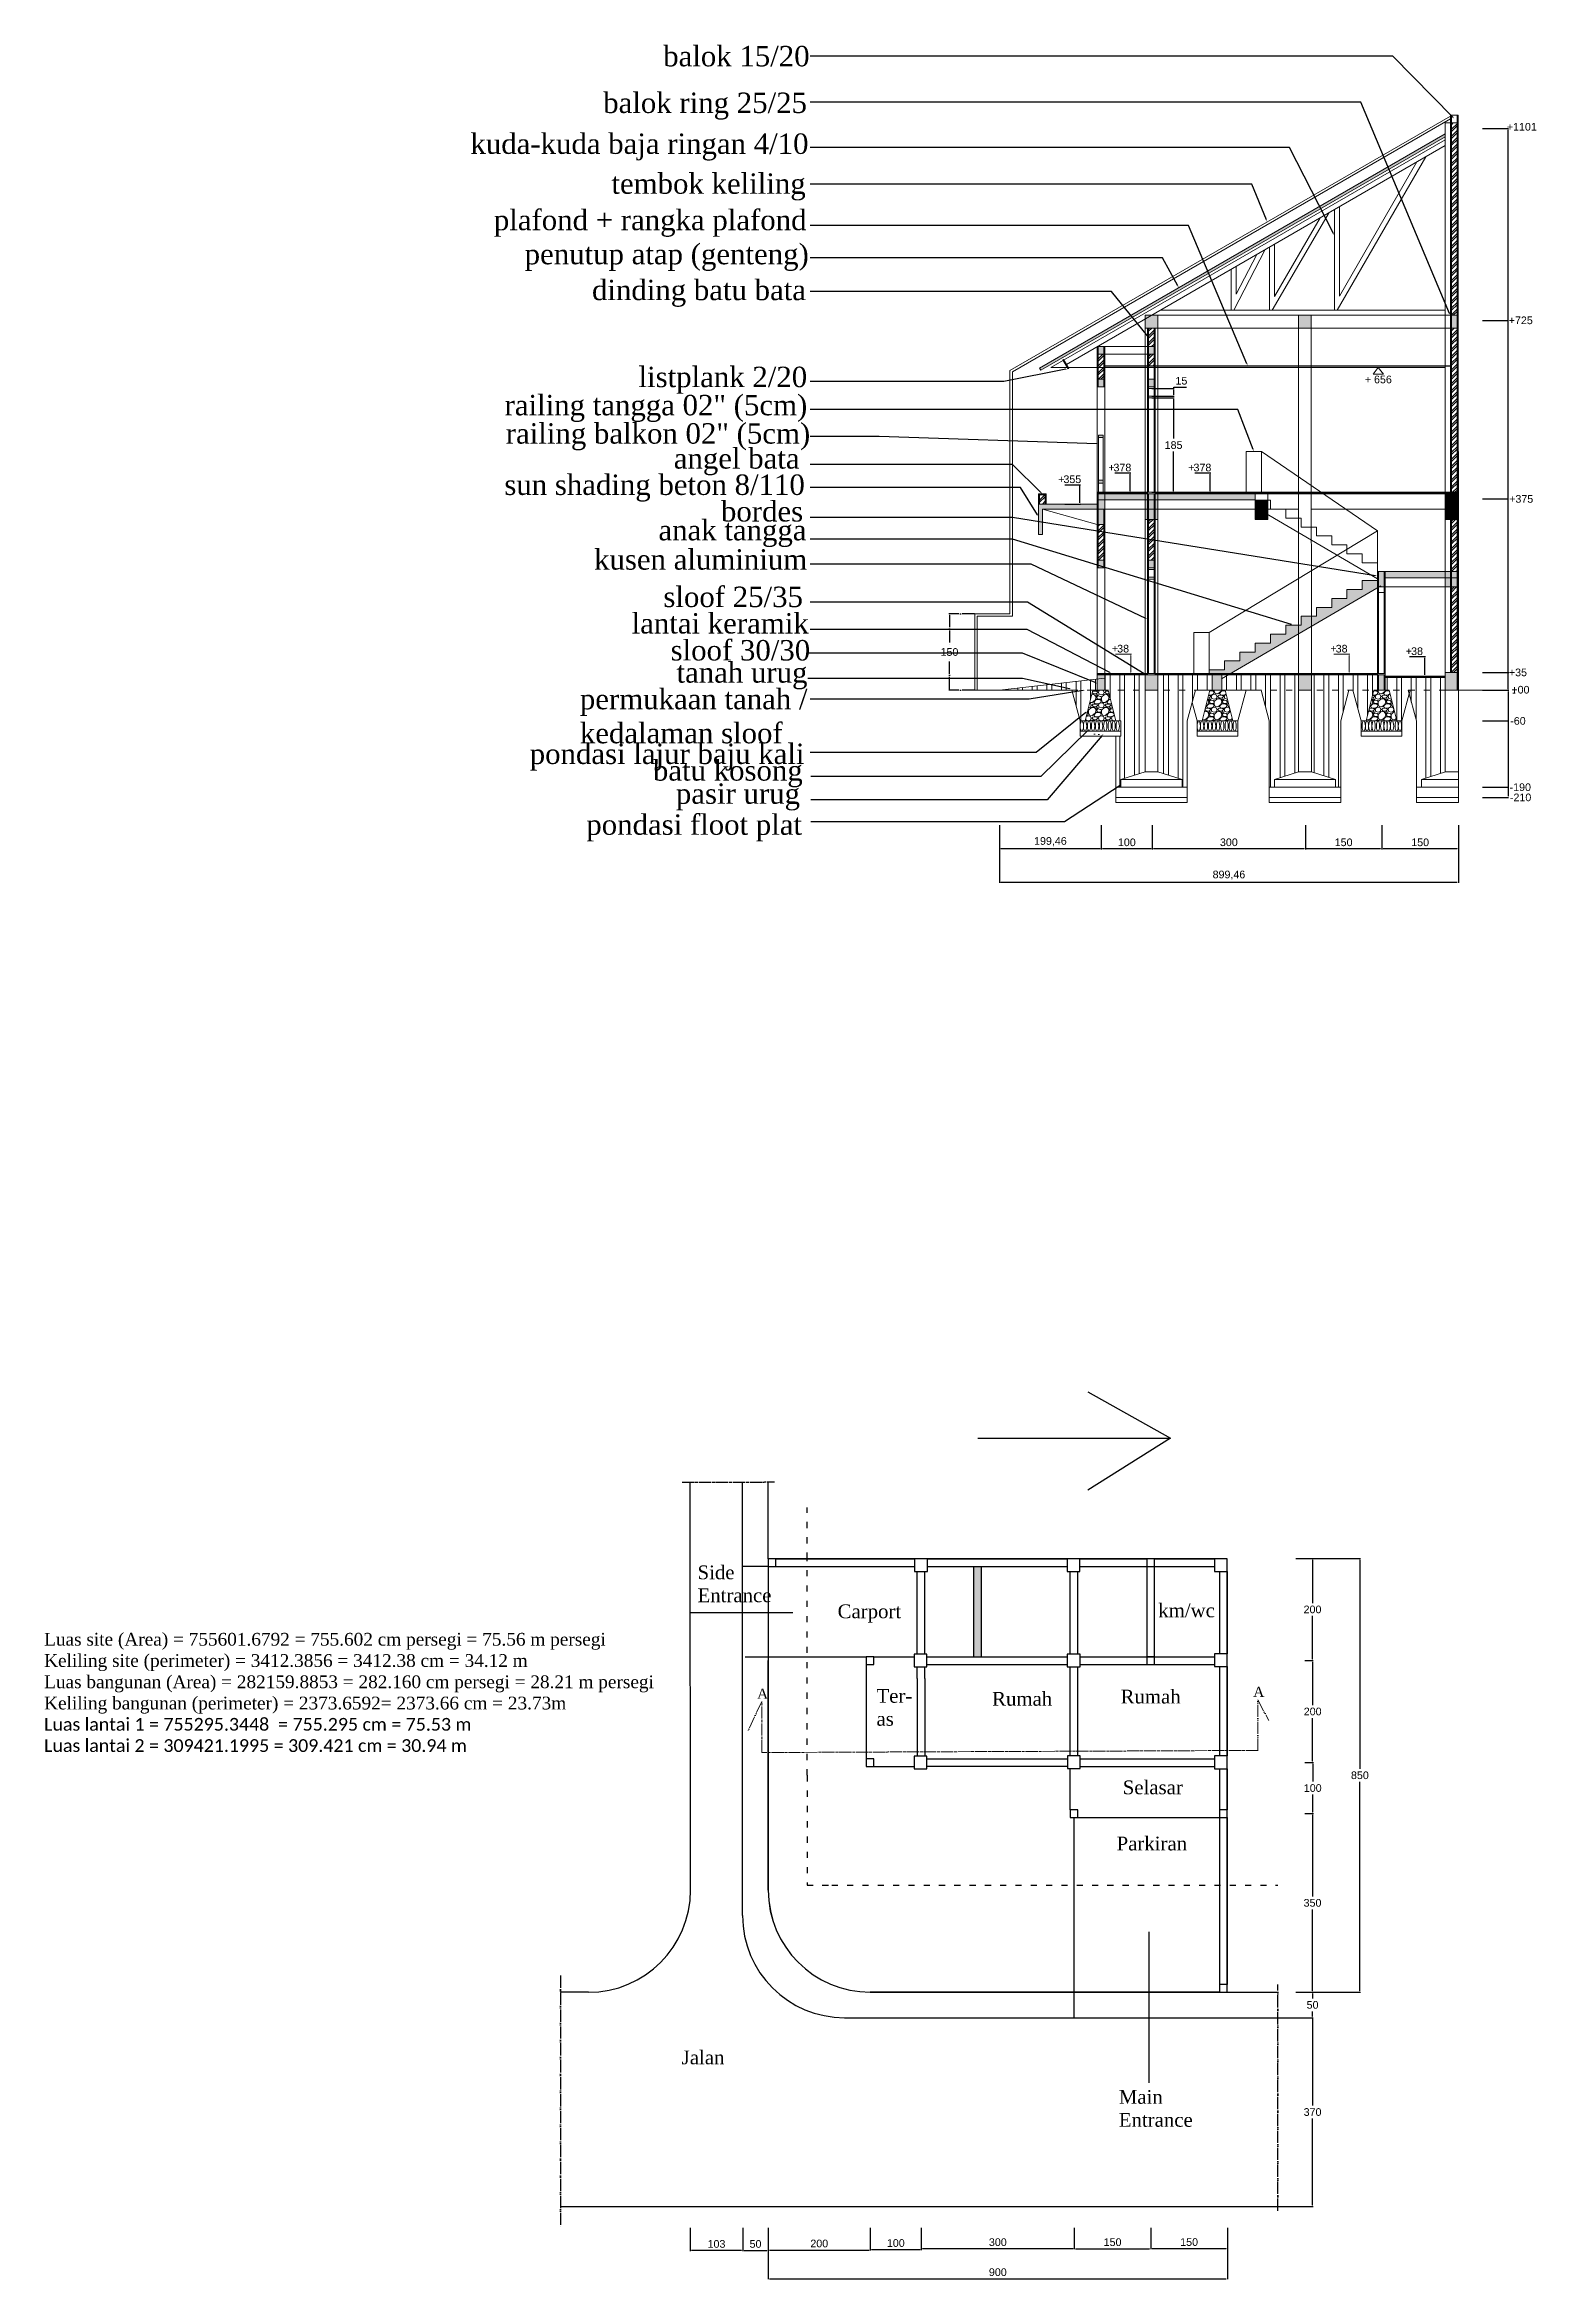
# Model space of a CAD drawing. Header units: millimetres. Extents: x -4751 to 1628, y -2424 to 6414.
# Drawn here: x -1335 to 1589, y -2424 to 1955 of the extents above; entities that cross this region are included whole.
import ezdxf
from ezdxf import colors
from ezdxf.entities.mleader import LeaderData, LeaderLine
from ezdxf.math import Vec2, Vec3

# ---------------------------------------------------------------- set-up
doc = ezdxf.new("R2010")
doc.units = ezdxf.units.MM
for name, pattern in [('ACAD_ISO03W100', [30, 12, -18]), ('ACAD_ISO04W100', [30, 24, -3, 0, -3]), ('ACAD_ISO05W100', [33, 24, -3, 0, -3, 0, -3])]:
    doc.linetypes.add(name, pattern=pattern)
doc.layers.get('Defpoints').update_dxf_attribs({"color": 250})
for name, color, linetype in [('dimensi site plan', 70, 'Continuous'), ('jalan', 1, 'Continuous'), ('kolom', 6, 'Continuous'), ('mata angin', 170, 'Continuous'), ('plafond', 84, 'Continuous'), ('sempadan', 50, 'Continuous'), ('site', 60, 'Continuous'), ('teks keliling', 7, 'Continuous'), ('teks site plan', 20, 'Continuous')]:
    doc.layers.add(name, color=color, linetype=linetype)
doc.layers.add('potongan', color=244, linetype='Continuous', lineweight=20)
doc.styles.get("Standard").update_dxf_attribs({"font": 'arial.ttf'})
doc.dimstyles.new('ISO-25', dxfattribs={"dimtxt": 15, "dimasz": 2.5, "dimexe": 1.25, "dimexo": 0.625, "dimgap": 5, "dimtad": 1, "dimtih": 1, "dimtoh": 1, "dimtxsty": 'Standard', "dimcen": 2.5, "dimadec": 0, "dimazin": 0, "dimtfac": 1, "dimtmove": 0, "dimatfit": 3, "dimfxl": 0, "dimarcsym": 0})
pattern_1 = [(45, (-3284.885, -8441.122), (-6.735192, 6.735192), []), (45, (-3280.394, -8441.122), (-6.735192, 6.735192), [])]

msp = doc.modelspace()

# ---------------------------------------------------------------- texts
at = {"layer": 'jalan', "linetype": 'ACAD_ISO03W100', "char_height": 20, "attachment_point": 1}
for s, width, heights, insert in [('{\\fTimes New Roman|b0|i0|c0|p18;\\C6;A}', 37.89129, [21.942], (61.719, -1266.482)), ('\\pt0;{\\fTimes New Roman|b0|i0|c0|p18;\\C6;A}', 47.32735, [38.469], (1034.336, -1262.732))]:
    msp.add_mtext_dynamic_manual_height_columns(s, width=width, gutter_width=12.5, heights=heights, dxfattribs=dict(at, insert=insert))
at = {"layer": 'potongan', "attachment_point": 1}
for s, width, heights, insert, char_height in [('{\\fTimes New Roman|b0|i0|c0|p18;balok 15/20}', 347.47874, [0], (-122.187, 1952.885), 40), ('{\\fTimes New Roman|b0|i0|c0|p18;balok ring 25/25}', 443.50448, [0], (-239.772, 1861.421), 40), ('{\\fTimes New Roman|b0|i0|c0|p18;kuda-kuda baja ringan 4/10}', 817.54701, [0], (-500.093, 1781.293), 40), ('{\\fTimes New Roman|b0|i0|c0|p18;tembok keliling}', 647.75671, [0], (-223.781, 1703.115), 40), ('{\\fTimes New Roman|b0|i0|c0|p18;plafond + rangka plafond}', 625.86487, [0], (-454.164, 1631.754), 40), ('{\\fTimes New Roman|b0|i0|c0|p18;penutup atap (genteng)}', 653.06953, [0], (-393.772, 1564.942), 40), ('{\\fTimes New Roman|b0|i0|c0|p18;dinding batu bata}', 683.89418, [0], (-261.825, 1494.6), 40), ('{\\fTimes New Roman|b0|i0|c0|p18;listplank 2/20}', 513.21324, [0], (-170.62, 1324.169), 40), ('{\\fTimes New Roman|b0|i0|c0|p18;railing tangga 02" (5cm)}', 707.26835, [0], (-433.149, 1268.909), 40), ('+ 656', 57.29562, [36.521], (1253.121, 1306.727), 15), ('{\\fTimes New Roman|b0|i0|c0|p18;railing balkon 02" (5cm)}', 584.71647, [0], (-430.793, 1213.398), 40), ('{\\fTimes New Roman|b0|i0|c0|p18;angel bata}', 590.33858, [0], (-101.489, 1164.523), 40), ('{\\fTimes New Roman|b0|i0|c0|p18;sun shading beton 8/110}', 616.79155, [0], (-433.646, 1112.887), 40), ('{\\fTimes New Roman|b0|i0|c0|p18;bordes}', 577.64445, [0], (-8.968, 1060.78), 40), ('{\\fTimes New Roman|b0|i0|c0|p18;anak tangga}', 396.70752, [0], (-131.5, 1023.904), 40), ('{\\fTimes New Roman|b0|i0|c0|p18;kusen aluminium}', 441.99174, [0], (-257.699, 966.44), 40), ('{\\fTimes New Roman|b0|i0|c0|p18;sloof 25/35}', 404.79621, [0], (-121.837, 893.15), 40), ('{\\fTimes New Roman|b0|i0|c0|p18;lantai keramik}', 386.82265, [0], (-184.13, 841.3), 40), ('{\\fTimes New Roman|b0|i0|c0|p18;sloof 30/30}', 334.44948, [0], (-107.674, 788.475), 40), ('{\\fTimes New Roman|b0|i0|c0|p18;tanah urug}', 258.19393, [0], (-96.126, 744.974), 40), ('{\\fTimes New Roman|b0|i0|c0|p18;permukaan tanah / \\Pkedalaman sloof}', 941.34657, [323.121], (-285.565, 692.846), 40), ('+00', 43.41639, [41.889], (1540.412, 698.662), 15), ('-', 49.44399, [4.394], (1542.329, 693.57), 15), ('{\\fTimes New Roman|b0|i0|c0|p18;pondasi lajur baju kali}', 770.64443, [0], (-383.867, 585.571), 40), ('{\\fTimes New Roman|b0|i0|c0|p18;batu kosong}', 492.55997, [0], (-142.345, 553.013), 40), ('{\\fTimes New Roman|b0|i0|c0|p18;pasir urug}', 320.79477, [0], (-97.323, 507.606), 40), ('{\\fTimes New Roman|b0|i0|c0|p18;pondasi floot plat}', 420.9488, [0], (-272.902, 446.801), 40)]:
    msp.add_mtext_dynamic_manual_height_columns(s, width=width, gutter_width=12.5, heights=heights, dxfattribs=dict(at, insert=insert, char_height=char_height))
at = {"layer": 'potongan', "linetype": 'ACAD_ISO04W100', "char_height": 15, "attachment_point": 1}
for insert in [(652.198, 1111.336), (750.502, 1133.988), (906.817, 1133.992), (1333.319, 774.336)]:
    msp.add_mtext_dynamic_manual_height_columns('+', width=21.01647, gutter_width=12.5, heights=[0], dxfattribs=dict(at, insert=insert))
at = {"layer": 'teks keliling', "insert": (-1335.791, -1157.271), "char_height": 25, "attachment_point": 1}
msp.add_mtext_dynamic_manual_height_columns('{\\fTimes New Roman|b0|i0|c0|p18;\\C0;Luas site (Area) = 755601.6792 = 755.602 cm persegi = 75.56 m persegi\\PKeliling site (perimeter) = 3412.3856 = 3412.38 cm = 34.12 m\\H1.8806x; \\H0.53173x;\\PLuas bangunan (Area) = 282159.8853 = 282.160 cm persegi = 28.21 m persegi\\H1.5871x; \\H0.63008x;\\PKeliling bangunan (perimeter) = 2373.6592= 2373.66 cm = 23.73m\\H1.6849x; \\H0.59349x;\\P\\fCalibri|b0|i0|c0|p34;Luas lantai 1 = 755295.3448  = 755.295 cm = 75.53 m\\H1.6986x; \\H0.58871x;\\PLuas lantai 2 = 309421.1995 = 309.421 cm = 30.94 m\\H1.6623x; }', width=1172.15245, gutter_width=12.5, heights=[483.828], dxfattribs=at)
at = {"layer": 'teks site plan', "linetype": 'ACAD_ISO03W100', "char_height": 27, "attachment_point": 1}
for s, width, insert in [('{\\fTimes New Roman|b0|i0|c0|p18;Side\\PEntrance}', 182.94959, (-54.901, -1025.128)), ('{\\fTimes New Roman|b0|i0|c0|p18;Rumah}', 243.10711, (774.37, -1268.608)), ('{\\fTimes New Roman|b0|i0|c0|p18;Selasar}', 236.02702, (778.613, -1446.461)), ('{\\fTimes New Roman|b0|i0|c0|p18;Main \\PEntrance}', 306.14875, (770.958, -2053.169))]:
    msp.add_mtext_dynamic_manual_height_columns(s, width=width, gutter_width=12.5, heights=[0], dxfattribs=dict(at, insert=insert))
at = {"layer": 'teks site plan', "char_height": 27, "attachment_point": 1}
for s, width, insert in [('{\\fTimes New Roman|b0|i0|c0|p18;Carport}', 233.6034, (219.69, -1101.496)), ('{\\fTimes New Roman|b0|i0|c0|p18;km/wc}', 127.45112, (848.214, -1099.693)), ('{\\fTimes New Roman|b0|i0|c0|p18;Rumah}', 198.09212, (522.541, -1273.001)), ('{\\fTimes New Roman|b0|i0|c0|p18;Parkiran}', 228.56784, (766.571, -1556.527)), ('{\\fTimes New Roman|b0|i0|c0|p18;Jalan}', 258.33966, (-85.983, -1975.733))]:
    msp.add_mtext_dynamic_manual_height_columns(s, width=width, gutter_width=12.5, heights=[0], dxfattribs=dict(at, insert=insert))
at = {"layer": 'teks site plan'}
note = msp.add_mtext_dynamic_manual_height_columns('{\\fTimes New Roman|b0|i0|c0|p18;Ter-\\Pas\\P}', width=135.83159, gutter_width=12.5, heights=[83.344, 0], dxfattribs=dict(at, insert=(295.879, -1267.203), char_height=27, attachment_point=1))

# ---------------------------------------------------------------- blocks, each defined once
blk = doc.blocks.new('*D52')
at = {"layer": 'Defpoints', "color": 0}
for p in [(-69.3, -2322.4), (33.7, -2322.4), (-69.3, -2367.6)]:
    blk.add_point(p, dxfattribs=at)
at = {"layer": 'dimensi site plan', "color": 0, "lineweight": -2}
for p, q in [((-69.3, -2323), (-69.3, -2368.8)), ((33.7, -2323), (33.7, -2368.8)), ((31.2, -2367.6), (-66.8, -2367.6))]:
    blk.add_line(p, q, dxfattribs=at)
at = {"layer": 'dimensi site plan', "color": 0}
for points in [[(-66.8, -2367.2), (-66.8, -2368), (-69.3, -2367.6)], [(31.2, -2367.2), (31.2, -2368), (33.7, -2367.6)]]:
    blk.add_solid(points, dxfattribs=at)
at = {"layer": 'dimensi site plan', "color": 0, "insert": (-17.8, -2354.9), "char_height": 15, "attachment_point": 5}
blk.add_mtext('103', dxfattribs=at)
blk = doc.blocks.new('*D66')
at = {"layer": 'Defpoints', "color": 0}
for p in [(1082.6, -1911.4), (1150.7, -1911.4), (1082.6, -2281.4)]:
    blk.add_point(p, dxfattribs=at)
at = {"layer": 'dimensi site plan', "color": 0, "lineweight": -2}
for p, q in [((1083.2, -1911.4), (1151.9, -1911.4)), ((1150.7, -1913.9), (1150.7, -2083.7)), ((1150.7, -2278.9), (1150.7, -2109.1)), ((1083.2, -2281.4), (1151.9, -2281.4))]:
    blk.add_line(p, q, dxfattribs=at)
at = {"layer": 'dimensi site plan', "color": 0}
for points in [[(1150.3, -1913.9), (1151.1, -1913.9), (1150.7, -1911.4)], [(1150.3, -2278.9), (1151.1, -2278.9), (1150.7, -2281.4)]]:
    blk.add_solid(points, dxfattribs=at)
at = {"layer": 'dimensi site plan', "color": 0, "insert": (1150.7, -2096.4), "char_height": 15, "attachment_point": 5}
blk.add_mtext('370', dxfattribs=at)
blk = doc.blocks.new('*D53')
at = {"layer": 'Defpoints', "color": 0}
for p in [(1117.6, -1861.4), (1150.7, -1861.4), (1117.6, -1911.4)]:
    blk.add_point(p, dxfattribs=at)
at = {"layer": 'dimensi site plan', "color": 0, "lineweight": -2}
for p, q in [((1118.2, -1861.4), (1151.9, -1861.4)), ((1150.7, -1863.9), (1150.7, -1873.8)), ((1118.2, -1911.4), (1151.9, -1911.4)), ((1150.7, -1908.9), (1150.7, -1899.1))]:
    blk.add_line(p, q, dxfattribs=at)
at = {"layer": 'dimensi site plan', "color": 0}
for points in [[(1150.3, -1863.9), (1151.1, -1863.9), (1150.7, -1861.4)], [(1150.3, -1908.9), (1151.1, -1908.9), (1150.7, -1911.4)]]:
    blk.add_solid(points, dxfattribs=at)
at = {"layer": 'dimensi site plan', "color": 0, "insert": (1150.7, -1886.4), "char_height": 15, "attachment_point": 5}
blk.add_mtext('50', dxfattribs=at)
blk = doc.blocks.new('*D54')
at = {"layer": 'Defpoints', "color": 0}
for p in [(1135.1, -1511.4), (1150.6, -1511.4), (1135.1, -1861.4)]:
    blk.add_point(p, dxfattribs=at)
at = {"layer": 'dimensi site plan', "color": 0, "lineweight": -2}
for p, q in [((1135.7, -1511.4), (1151.9, -1511.4)), ((1150.6, -1513.9), (1150.6, -1673.7)), ((1150.6, -1858.9), (1150.6, -1699.1)), ((1135.7, -1861.4), (1151.9, -1861.4))]:
    blk.add_line(p, q, dxfattribs=at)
at = {"layer": 'dimensi site plan', "color": 0}
for points in [[(1150.2, -1513.9), (1151.1, -1513.9), (1150.6, -1511.4)], [(1150.2, -1858.9), (1151.1, -1858.9), (1150.6, -1861.4)]]:
    blk.add_solid(points, dxfattribs=at)
at = {"layer": 'dimensi site plan', "color": 0, "insert": (1150.6, -1686.4), "char_height": 15, "attachment_point": 5}
blk.add_mtext('350', dxfattribs=at)
blk = doc.blocks.new('*D55')
at = {"layer": 'Defpoints', "color": 0}
for p in [(1135.1, -1411.4), (1151, -1411.4), (1135.1, -1511.4)]:
    blk.add_point(p, dxfattribs=at)
at = {"layer": 'dimensi site plan', "color": 0, "lineweight": -2}
for p, q in [((1135.7, -1411.4), (1152.3, -1411.4)), ((1151, -1413.9), (1151, -1448.8)), ((1151, -1508.9), (1151, -1474.1)), ((1135.7, -1511.4), (1152.3, -1511.4))]:
    blk.add_line(p, q, dxfattribs=at)
at = {"layer": 'dimensi site plan', "color": 0}
for points in [[(1150.6, -1413.9), (1151.4, -1413.9), (1151, -1411.4)], [(1150.6, -1508.9), (1151.4, -1508.9), (1151, -1511.4)]]:
    blk.add_solid(points, dxfattribs=at)
at = {"layer": 'dimensi site plan', "color": 0, "insert": (1151, -1461.4), "char_height": 15, "attachment_point": 5}
blk.add_mtext('100', dxfattribs=at)
blk = doc.blocks.new('*D56')
at = {"layer": 'Defpoints', "color": 0}
for p in [(1135.1, -1211.4), (1150.9, -1211.4), (1135.1, -1411.4)]:
    blk.add_point(p, dxfattribs=at)
at = {"layer": 'dimensi site plan', "color": 0, "lineweight": -2}
for p, q in [((1135.7, -1211.4), (1152.2, -1211.4)), ((1150.9, -1213.9), (1150.9, -1298.8)), ((1150.9, -1408.9), (1150.9, -1324.1)), ((1135.7, -1411.4), (1152.2, -1411.4))]:
    blk.add_line(p, q, dxfattribs=at)
at = {"layer": 'dimensi site plan', "color": 0}
for points in [[(1150.5, -1213.9), (1151.3, -1213.9), (1150.9, -1211.4)], [(1150.5, -1408.9), (1151.3, -1408.9), (1150.9, -1411.4)]]:
    blk.add_solid(points, dxfattribs=at)
at = {"layer": 'dimensi site plan', "color": 0, "insert": (1150.9, -1311.4), "char_height": 15, "attachment_point": 5}
blk.add_mtext('200', dxfattribs=at)
blk = doc.blocks.new('*D57')
at = {"layer": 'Defpoints', "color": 0}
for p in [(1138.9, -1011.4), (1150.6, -1011.4), (1138.9, -1211.4)]:
    blk.add_point(p, dxfattribs=at)
at = {"layer": 'dimensi site plan', "color": 0, "lineweight": -2}
for p, q in [((1139.6, -1011.4), (1151.8, -1011.4)), ((1150.6, -1013.9), (1150.6, -1098.8)), ((1150.6, -1208.9), (1150.6, -1124.1)), ((1139.6, -1211.4), (1151.8, -1211.4))]:
    blk.add_line(p, q, dxfattribs=at)
at = {"layer": 'dimensi site plan', "color": 0}
for points in [[(1150.2, -1013.9), (1151, -1013.9), (1150.6, -1011.4)], [(1150.2, -1208.9), (1151, -1208.9), (1150.6, -1211.4)]]:
    blk.add_solid(points, dxfattribs=at)
at = {"layer": 'dimensi site plan', "color": 0, "insert": (1150.6, -1111.4), "char_height": 15, "attachment_point": 5}
blk.add_mtext('200', dxfattribs=at)
blk = doc.blocks.new('*D58')
at = {"layer": 'Defpoints', "color": 0}
for p in [(33.7, -2322.4), (83.7, -2322.4), (83.7, -2367.6)]:
    blk.add_point(p, dxfattribs=at)
at = {"layer": 'dimensi site plan', "color": 0, "lineweight": -2}
for p, q in [((33.7, -2323), (33.7, -2368.8)), ((83.7, -2323), (83.7, -2368.8)), ((36.2, -2367.6), (81.2, -2367.6))]:
    blk.add_line(p, q, dxfattribs=at)
at = {"layer": 'dimensi site plan', "color": 0}
for points in [[(36.2, -2367.2), (36.2, -2368), (33.7, -2367.6)], [(81.2, -2367.2), (81.2, -2368), (83.7, -2367.6)]]:
    blk.add_solid(points, dxfattribs=at)
at = {"layer": 'dimensi site plan', "color": 0, "insert": (58.7, -2354.9), "char_height": 15, "attachment_point": 5}
blk.add_mtext('50', dxfattribs=at)
blk = doc.blocks.new('*D59')
at = {"layer": 'Defpoints', "color": 0}
for p in [(83.7, -2322.4), (283.7, -2322.4), (283.7, -2366.7)]:
    blk.add_point(p, dxfattribs=at)
at = {"layer": 'dimensi site plan', "color": 0, "lineweight": -2}
for p, q in [((83.7, -2323), (83.7, -2367.9)), ((283.7, -2323), (283.7, -2367.9)), ((86.2, -2366.7), (281.2, -2366.7))]:
    blk.add_line(p, q, dxfattribs=at)
at = {"layer": 'dimensi site plan', "color": 0}
for points in [[(86.2, -2366.3), (86.2, -2367.1), (83.7, -2366.7)], [(281.2, -2366.3), (281.2, -2367.1), (283.7, -2366.7)]]:
    blk.add_solid(points, dxfattribs=at)
at = {"layer": 'dimensi site plan', "color": 0, "insert": (183.7, -2354), "char_height": 15, "attachment_point": 5}
blk.add_mtext('200', dxfattribs=at)
blk = doc.blocks.new('*D60')
at = {"layer": 'Defpoints', "color": 0}
for p in [(283.7, -2322.4), (383.7, -2322.4), (383.7, -2365.8)]:
    blk.add_point(p, dxfattribs=at)
at = {"layer": 'dimensi site plan', "color": 0, "lineweight": -2}
for p, q in [((283.7, -2323), (283.7, -2367)), ((383.7, -2323), (383.7, -2367)), ((286.2, -2365.8), (381.2, -2365.8))]:
    blk.add_line(p, q, dxfattribs=at)
at = {"layer": 'dimensi site plan', "color": 0}
for points in [[(286.2, -2365.4), (286.2, -2366.2), (283.7, -2365.8)], [(381.2, -2365.4), (381.2, -2366.2), (383.7, -2365.8)]]:
    blk.add_solid(points, dxfattribs=at)
at = {"layer": 'dimensi site plan', "color": 0, "insert": (333.7, -2353.1), "char_height": 15, "attachment_point": 5}
blk.add_mtext('100', dxfattribs=at)
blk = doc.blocks.new('*D61')
at = {"layer": 'Defpoints', "color": 0}
for p in [(383.7, -2322.4), (683.7, -2322.4), (683.7, -2364)]:
    blk.add_point(p, dxfattribs=at)
at = {"layer": 'dimensi site plan', "color": 0, "lineweight": -2}
for p, q in [((383.7, -2323), (383.7, -2365.3)), ((386.2, -2364), (681.2, -2364)), ((683.7, -2323), (683.7, -2365.3))]:
    blk.add_line(p, q, dxfattribs=at)
at = {"layer": 'dimensi site plan', "color": 0}
for points in [[(386.2, -2363.6), (386.2, -2364.4), (383.7, -2364)], [(681.2, -2363.6), (681.2, -2364.4), (683.7, -2364)]]:
    blk.add_solid(points, dxfattribs=at)
at = {"layer": 'dimensi site plan', "color": 0, "insert": (533.7, -2351.4), "char_height": 15, "attachment_point": 5}
blk.add_mtext('300', dxfattribs=at)
blk = doc.blocks.new('*D62')
at = {"layer": 'Defpoints', "color": 0}
for p in [(83.7, -2322.4), (983.7, -2322.4), (983.7, -2422.9)]:
    blk.add_point(p, dxfattribs=at)
at = {"layer": 'dimensi site plan', "color": 0, "lineweight": -2}
for p, q in [((83.7, -2323), (83.7, -2424.1)), ((983.7, -2323), (983.7, -2424.1)), ((86.2, -2422.9), (981.2, -2422.9))]:
    blk.add_line(p, q, dxfattribs=at)
at = {"layer": 'dimensi site plan', "color": 0}
for points in [[(86.2, -2422.5), (86.2, -2423.3), (83.7, -2422.9)], [(981.2, -2422.5), (981.2, -2423.3), (983.7, -2422.9)]]:
    blk.add_solid(points, dxfattribs=at)
at = {"layer": 'dimensi site plan', "color": 0, "insert": (533.7, -2410.2), "char_height": 15, "attachment_point": 5}
blk.add_mtext('900', dxfattribs=at)
blk = doc.blocks.new('*D63')
at = {"layer": 'Defpoints', "color": 0}
for p in [(1117.6, -1011.4), (1243.5, -1011.4), (1117.6, -1861.4)]:
    blk.add_point(p, dxfattribs=at)
at = {"layer": 'dimensi site plan', "color": 0, "lineweight": -2}
for p, q in [((1118.2, -1011.4), (1244.8, -1011.4)), ((1243.5, -1013.9), (1243.5, -1423.8)), ((1243.5, -1858.9), (1243.5, -1449.1)), ((1118.2, -1861.4), (1244.8, -1861.4))]:
    blk.add_line(p, q, dxfattribs=at)
at = {"layer": 'dimensi site plan', "color": 0}
for points in [[(1243.1, -1013.9), (1243.9, -1013.9), (1243.5, -1011.4)], [(1243.1, -1858.9), (1243.9, -1858.9), (1243.5, -1861.4)]]:
    blk.add_solid(points, dxfattribs=at)
at = {"layer": 'dimensi site plan', "color": 0, "insert": (1243.5, -1436.4), "char_height": 15, "attachment_point": 5}
blk.add_mtext('850', dxfattribs=at)
blk = doc.blocks.new('*D64')
at = {"layer": 'Defpoints', "color": 0}
for p in [(683.7, -2322.4), (833.7, -2322.4), (833.7, -2364.1)]:
    blk.add_point(p, dxfattribs=at)
at = {"layer": 'dimensi site plan', "color": 0, "lineweight": -2}
for p, q in [((683.7, -2323), (683.7, -2365.3)), ((686.2, -2364.1), (831.2, -2364.1)), ((833.7, -2323), (833.7, -2365.3))]:
    blk.add_line(p, q, dxfattribs=at)
at = {"layer": 'dimensi site plan', "color": 0}
for points in [[(686.2, -2363.7), (686.2, -2364.5), (683.7, -2364.1)], [(831.2, -2363.7), (831.2, -2364.5), (833.7, -2364.1)]]:
    blk.add_solid(points, dxfattribs=at)
at = {"layer": 'dimensi site plan', "color": 0, "insert": (758.7, -2351.4), "char_height": 15, "attachment_point": 5}
blk.add_mtext('150', dxfattribs=at)
blk = doc.blocks.new('*D65')
at = {"layer": 'Defpoints', "color": 0}
for p in [(833.7, -2322.4), (983.7, -2322.4), (983.7, -2363.8)]:
    blk.add_point(p, dxfattribs=at)
at = {"layer": 'dimensi site plan', "color": 0, "lineweight": -2}
for p, q in [((833.7, -2323), (833.7, -2365.1)), ((836.2, -2363.8), (981.2, -2363.8)), ((983.7, -2323), (983.7, -2365.1))]:
    blk.add_line(p, q, dxfattribs=at)
at = {"layer": 'dimensi site plan', "color": 0}
for points in [[(836.2, -2363.4), (836.2, -2364.3), (833.7, -2363.8)], [(981.2, -2363.4), (981.2, -2364.3), (983.7, -2363.8)]]:
    blk.add_solid(points, dxfattribs=at)
at = {"layer": 'dimensi site plan', "color": 0, "insert": (908.7, -2351.2), "char_height": 15, "attachment_point": 5}
blk.add_mtext('150', dxfattribs=at)
blk = doc.blocks.new('*D67')
at = {"layer": 'Defpoints', "color": 0}
for p in [(834.9, 1263), (834.9, 1078), (878.2, 1078)]:
    blk.add_point(p, dxfattribs=at)
at = {"layer": 'potongan', "color": 0, "lineweight": -2}
for p, q in [((835.5, 1263), (879.5, 1263)), ((878.2, 1260.5), (878.2, 1183.2)), ((878.2, 1080.5), (878.2, 1157.9)), ((835.5, 1078), (879.5, 1078))]:
    blk.add_line(p, q, dxfattribs=at)
at = {"layer": 'potongan', "color": 0}
for points in [[(877.8, 1260.5), (878.7, 1260.5), (878.2, 1263)], [(877.8, 1080.5), (878.7, 1080.5), (878.2, 1078)]]:
    blk.add_solid(points, dxfattribs=at)
at = {"layer": 'potongan', "color": 0, "insert": (878.2, 1170.5), "char_height": 15, "attachment_point": 5}
blk.add_mtext('185', dxfattribs=at)
blk = doc.blocks.new('*D68')
at = {"layer": 'Defpoints', "color": 0}
for p in [(834.9, 1281.4), (878.5, 1281.4), (834.9, 1266.4)]:
    blk.add_point(p, dxfattribs=at)
at = {"layer": 'potongan', "color": 0, "lineweight": -2}
for p, q in [((835.5, 1281.4), (879.7, 1281.4)), ((878.5, 1281.4), (878.5, 1283.9)), ((878.5, 1283.9), (903.6, 1283.9)), ((878.5, 1268.9), (878.5, 1278.9)), ((835.5, 1266.4), (879.7, 1266.4))]:
    blk.add_line(p, q, dxfattribs=at)
at = {"layer": 'potongan', "color": 0}
for points in [[(878, 1278.9), (878.9, 1278.9), (878.5, 1281.4)], [(878, 1268.9), (878.9, 1268.9), (878.5, 1266.4)]]:
    blk.add_solid(points, dxfattribs=at)
at = {"layer": 'potongan', "color": 0, "insert": (893.6, 1296.6), "char_height": 15, "attachment_point": 5}
blk.add_mtext('15', dxfattribs=at)
blk = doc.blocks.new('p3')
at = {"layer": 'potongan'}
for points in [[(4360.8, 8956.1), (4480.8, 8956.1), (4433.2, 8971.1), (4408.2, 8971.1)], [(4360.8, 8941.1), (4480.8, 8941.1), (4480.8, 8956.1), (4360.8, 8956.1)]]:
    blk.add_lwpolyline(points, close=True, dxfattribs=at)
blk = doc.blocks.new('p4')
at = {"layer": 'potongan'}
for points in [[(4720.8, 8971.1), (4695.8, 8971.1), (4648.3, 8956.1), (4720.8, 8956.1)], [(4720.8, 8956.1), (4648.3, 8956.1), (4648.3, 8941.1), (4720.8, 8941.1), (4720.8, 8941.1)]]:
    blk.add_lwpolyline(points, dxfattribs=at)
blk = doc.blocks.new('p5')
at = {"layer": 'potongan'}
blk.add_line((4720.8, 8971.1), (4720.8, 8941.1), dxfattribs=at)
blk.add_blockref('p4', (0, 0), dxfattribs=at)
blk = doc.blocks.new('*D75')
at = {"layer": 'Defpoints', "color": 0}
for p in [(1483.2, 725), (1534.2, 725), (1483.2, 690)]:
    blk.add_point(p, dxfattribs=at)
at = {"layer": 'potongan', "color": 0, "lineweight": -2}
for p, q in [((1483.9, 725), (1535.4, 725)), ((1534.2, 692.5), (1534.2, 722.5)), ((1483.9, 690), (1535.4, 690))]:
    blk.add_line(p, q, dxfattribs=at)
at = {"layer": 'potongan', "color": 0}
for points in [[(1533.7, 722.5), (1534.6, 722.5), (1534.2, 725)], [(1533.7, 692.5), (1534.6, 692.5), (1534.2, 690)]]:
    blk.add_solid(points, dxfattribs=at)
at = {"layer": 'potongan', "color": 0, "insert": (1553.3, 725), "char_height": 15, "attachment_point": 5}
blk.add_mtext('+35', dxfattribs=at)
blk = doc.blocks.new('*D76')
at = {"layer": 'Defpoints', "color": 0}
for p in [(1483.2, 1065), (1533.9, 1065), (1483.2, 690)]:
    blk.add_point(p, dxfattribs=at)
at = {"layer": 'potongan', "color": 0, "lineweight": -2}
for p, q in [((1483.9, 1065), (1535.1, 1065)), ((1533.9, 692.5), (1533.9, 1062.5)), ((1483.9, 690), (1535.1, 690))]:
    blk.add_line(p, q, dxfattribs=at)
at = {"layer": 'potongan', "color": 0}
for points in [[(1533.4, 1062.5), (1534.3, 1062.5), (1533.9, 1065)], [(1533.4, 692.5), (1534.3, 692.5), (1533.9, 690)]]:
    blk.add_solid(points, dxfattribs=at)
at = {"layer": 'potongan', "color": 0, "insert": (1559.7, 1065), "char_height": 15, "attachment_point": 5}
blk.add_mtext('+375', dxfattribs=at)
blk = doc.blocks.new('*D77')
at = {"layer": 'Defpoints', "color": 0}
for p in [(1483.2, 1415), (1533.9, 1415), (1483.2, 690)]:
    blk.add_point(p, dxfattribs=at)
at = {"layer": 'potongan', "color": 0, "lineweight": -2}
for p, q in [((1483.9, 1415), (1535.1, 1415)), ((1533.9, 692.5), (1533.9, 1412.5)), ((1483.9, 690), (1535.1, 690))]:
    blk.add_line(p, q, dxfattribs=at)
at = {"layer": 'potongan', "color": 0}
for points in [[(1533.4, 1412.5), (1534.3, 1412.5), (1533.9, 1415)], [(1533.4, 692.5), (1534.3, 692.5), (1533.9, 690)]]:
    blk.add_solid(points, dxfattribs=at)
at = {"layer": 'potongan', "color": 0, "insert": (1558.8, 1415), "char_height": 15, "attachment_point": 5}
blk.add_mtext('+725', dxfattribs=at)
blk = doc.blocks.new('*D78')
at = {"layer": 'Defpoints', "color": 0}
for p in [(1483.2, 1791), (1533.9, 1791), (1483.2, 690)]:
    blk.add_point(p, dxfattribs=at)
at = {"layer": 'potongan', "color": 0, "lineweight": -2}
for p, q in [((1483.9, 1791), (1535.1, 1791)), ((1533.9, 692.5), (1533.9, 1788.5)), ((1483.9, 690), (1535.1, 690))]:
    blk.add_line(p, q, dxfattribs=at)
at = {"layer": 'potongan', "color": 0}
for points in [[(1533.4, 1788.5), (1534.3, 1788.5), (1533.9, 1791)], [(1533.4, 692.5), (1534.3, 692.5), (1533.9, 690)]]:
    blk.add_solid(points, dxfattribs=at)
at = {"layer": 'potongan', "color": 0, "insert": (1560.9, 1794.3), "char_height": 15, "attachment_point": 5}
blk.add_mtext('+1101', dxfattribs=at)
blk = doc.blocks.new('*D79')
at = {"layer": 'Defpoints', "color": 0}
for p in [(1483.2, 690), (1483.2, 630), (1533.9, 630)]:
    blk.add_point(p, dxfattribs=at)
at = {"layer": 'potongan', "color": 0, "lineweight": -2}
for p, q in [((1483.9, 690), (1535.1, 690)), ((1533.9, 687.5), (1533.9, 632.5)), ((1483.9, 630), (1535.1, 630))]:
    blk.add_line(p, q, dxfattribs=at)
at = {"layer": 'potongan', "color": 0}
for points in [[(1533.4, 687.5), (1534.3, 687.5), (1533.9, 690)], [(1533.4, 632.5), (1534.3, 632.5), (1533.9, 630)]]:
    blk.add_solid(points, dxfattribs=at)
at = {"layer": 'potongan', "color": 0, "insert": (1553.3, 630), "char_height": 15, "attachment_point": 5}
blk.add_mtext('-60', dxfattribs=at)
blk = doc.blocks.new('*D80')
at = {"layer": 'Defpoints', "color": 0}
for p in [(1483.2, 690), (1483.2, 500), (1533.9, 500)]:
    blk.add_point(p, dxfattribs=at)
at = {"layer": 'potongan', "color": 0, "lineweight": -2}
for p, q in [((1483.9, 690), (1535.1, 690)), ((1533.9, 687.5), (1533.9, 502.5)), ((1483.9, 500), (1535.1, 500))]:
    blk.add_line(p, q, dxfattribs=at)
at = {"layer": 'potongan', "color": 0}
for points in [[(1533.4, 687.5), (1534.3, 687.5), (1533.9, 690)], [(1533.4, 502.5), (1534.3, 502.5), (1533.9, 500)]]:
    blk.add_solid(points, dxfattribs=at)
at = {"layer": 'potongan', "color": 0, "insert": (1557.9, 500), "char_height": 15, "attachment_point": 5}
blk.add_mtext('-190', dxfattribs=at)
blk = doc.blocks.new('*D81')
at = {"layer": 'Defpoints', "color": 0}
for p in [(1483.2, 690), (1483.2, 480), (1533.9, 480)]:
    blk.add_point(p, dxfattribs=at)
at = {"layer": 'potongan', "color": 0, "lineweight": -2}
for p, q in [((1483.9, 690), (1535.1, 690)), ((1533.9, 687.5), (1533.9, 482.5)), ((1483.9, 480), (1535.1, 480))]:
    blk.add_line(p, q, dxfattribs=at)
at = {"layer": 'potongan', "color": 0}
for points in [[(1533.4, 687.5), (1534.3, 687.5), (1533.9, 690)], [(1533.4, 482.5), (1534.3, 482.5), (1533.9, 480)]]:
    blk.add_solid(points, dxfattribs=at)
at = {"layer": 'potongan', "color": 0, "insert": (1558.5, 480), "char_height": 15, "attachment_point": 5}
blk.add_mtext('-210', dxfattribs=at)
blk = doc.blocks.new('*D82')
at = {"layer": 'Defpoints', "color": 0}
for p in [(1286.6, 426.5), (1436.6, 426.5), (1286.6, 379.4)]:
    blk.add_point(p, dxfattribs=at)
at = {"layer": 'potongan', "color": 0, "lineweight": -2}
for p, q in [((1286.6, 425.8), (1286.6, 378.1)), ((1436.6, 425.8), (1436.6, 378.1)), ((1434.1, 379.4), (1289.1, 379.4))]:
    blk.add_line(p, q, dxfattribs=at)
at = {"layer": 'potongan', "color": 0}
for points in [[(1289.1, 379.8), (1289.1, 379), (1286.6, 379.4)], [(1434.1, 379.8), (1434.1, 379), (1436.6, 379.4)]]:
    blk.add_solid(points, dxfattribs=at)
at = {"layer": 'potongan', "color": 0, "insert": (1361.6, 392), "char_height": 15, "attachment_point": 5}
blk.add_mtext('150', dxfattribs=at)
blk = doc.blocks.new('*D83')
at = {"layer": 'Defpoints', "color": 0}
for p in [(1136.6, 426.5), (1286.6, 426.5), (1136.6, 379.4)]:
    blk.add_point(p, dxfattribs=at)
at = {"layer": 'potongan', "color": 0, "lineweight": -2}
for p, q in [((1136.6, 425.8), (1136.6, 378.1)), ((1286.6, 425.8), (1286.6, 378.1)), ((1284.1, 379.4), (1139.1, 379.4))]:
    blk.add_line(p, q, dxfattribs=at)
at = {"layer": 'potongan', "color": 0}
for points in [[(1139.1, 379.8), (1139.1, 379), (1136.6, 379.4)], [(1284.1, 379.8), (1284.1, 379), (1286.6, 379.4)]]:
    blk.add_solid(points, dxfattribs=at)
at = {"layer": 'potongan', "color": 0, "insert": (1211.6, 392), "char_height": 15, "attachment_point": 5}
blk.add_mtext('150', dxfattribs=at)
blk = doc.blocks.new('*D84')
at = {"layer": 'Defpoints', "color": 0}
for p in [(836.6, 426.5), (1136.6, 426.5), (836.6, 379.4)]:
    blk.add_point(p, dxfattribs=at)
at = {"layer": 'potongan', "color": 0, "lineweight": -2}
for p, q in [((836.6, 425.8), (836.6, 378.1)), ((1136.6, 425.8), (1136.6, 378.1)), ((1134.1, 379.4), (839.1, 379.4))]:
    blk.add_line(p, q, dxfattribs=at)
at = {"layer": 'potongan', "color": 0}
for points in [[(839.1, 379.8), (839.1, 379), (836.6, 379.4)], [(1134.1, 379.8), (1134.1, 379), (1136.6, 379.4)]]:
    blk.add_solid(points, dxfattribs=at)
at = {"layer": 'potongan', "color": 0, "insert": (986.6, 392.1), "char_height": 15, "attachment_point": 5}
blk.add_mtext('300', dxfattribs=at)
blk = doc.blocks.new('*D85')
at = {"layer": 'Defpoints', "color": 0}
for p in [(736.6, 426.5), (836.6, 426.5), (736.6, 379.4)]:
    blk.add_point(p, dxfattribs=at)
at = {"layer": 'potongan', "color": 0, "lineweight": -2}
for p, q in [((736.6, 425.8), (736.6, 378.1)), ((836.6, 425.8), (836.6, 378.1)), ((834.1, 379.4), (739.1, 379.4))]:
    blk.add_line(p, q, dxfattribs=at)
at = {"layer": 'potongan', "color": 0}
for points in [[(739.1, 379.8), (739.1, 379), (736.6, 379.4)], [(834.1, 379.8), (834.1, 379), (836.6, 379.4)]]:
    blk.add_solid(points, dxfattribs=at)
at = {"layer": 'potongan', "color": 0, "insert": (786.6, 392), "char_height": 15, "attachment_point": 5}
blk.add_mtext('100', dxfattribs=at)
blk = doc.blocks.new('*D86')
at = {"layer": 'Defpoints', "color": 0}
for p in [(537.1, 426.5), (736.6, 426.5), (537.1, 379.4)]:
    blk.add_point(p, dxfattribs=at)
at = {"layer": 'potongan', "color": 0, "lineweight": -2}
for p, q in [((537.1, 425.8), (537.1, 378.1)), ((736.6, 425.8), (736.6, 378.1)), ((734.1, 379.4), (539.6, 379.4))]:
    blk.add_line(p, q, dxfattribs=at)
at = {"layer": 'potongan', "color": 0}
for points in [[(539.6, 379.8), (539.6, 379), (537.1, 379.4)], [(734.1, 379.8), (734.1, 379), (736.6, 379.4)]]:
    blk.add_solid(points, dxfattribs=at)
at = {"layer": 'potongan', "color": 0, "insert": (636.8, 393.4), "char_height": 15, "attachment_point": 5}
blk.add_mtext('199,46', dxfattribs=at)
blk = doc.blocks.new('*D87')
at = {"layer": 'Defpoints', "color": 0}
for p in [(537.1, 379.4), (1436.6, 378.1), (1436.6, 313.7)]:
    blk.add_point(p, dxfattribs=at)
at = {"layer": 'potongan', "color": 0, "lineweight": -2}
for p, q in [((537.1, 378.8), (537.1, 312.4)), ((1436.6, 377.5), (1436.6, 312.4)), ((539.6, 313.7), (1434.1, 313.7))]:
    blk.add_line(p, q, dxfattribs=at)
at = {"layer": 'potongan', "color": 0}
for points in [[(539.6, 314.1), (539.6, 313.2), (537.1, 313.7)], [(1434.1, 314.1), (1434.1, 313.2), (1436.6, 313.7)]]:
    blk.add_solid(points, dxfattribs=at)
at = {"layer": 'potongan', "color": 0, "insert": (986.8, 327.7), "char_height": 15, "attachment_point": 5}
blk.add_mtext('899,46', dxfattribs=at)
blk = doc.blocks.new('pon')
at = {"layer": 'potongan'}
h = blk.add_hatch(dxfattribs=at)
h.set_pattern_fill('GRAVEL', color=256)
h.paths.add_polyline_path([(4034.8, 9131.1), (4004.8, 9131.1), (3989.8, 9071.1), (4049.8, 9071.1)])
for points in [[(3989.8, 9071.1), (4049.8, 9071.1), (4034.8, 9131.1), (4004.8, 9131.1)], [(3979.8, 9051.1), (4059.8, 9051.1), (4059.8, 9071.1), (3979.8, 9071.1)], [(3979.8, 9041.1), (4059.8, 9041.1), (4059.8, 9051.1), (3979.8, 9051.1)]]:
    blk.add_lwpolyline(points, close=True, dxfattribs=at)
for centre in [(3983.3, 9061.1), (3989.8, 9061.1), (3997.3, 9061.1), (4005.3, 9061.1), (4013.3, 9061.1), (4021.1, 9061.1), (4029.2, 9061.1), (4037.9, 9061.1), (4045.7, 9061.1), (4053.6, 9061.1)]:
    blk.add_ellipse(centre, major_axis=(0, 10), ratio=0.32066, start_param=4.712389, end_param=10.995574, dxfattribs=at)
blk = doc.blocks.new('*D103')
at = {"layer": 'Defpoints', "color": 0, "linetype": 'ACAD_ISO04W100'}
for p in [(488.3, 840), (438.9, 690), (488.3, 690)]:
    blk.add_point(p, dxfattribs=at)
at = {"layer": 'potongan', "color": 0, "linetype": 'ACAD_ISO04W100', "lineweight": -2}
for p, q in [((487.7, 840), (437.6, 840)), ((438.9, 837.5), (438.9, 777.7)), ((438.9, 692.5), (438.9, 752.4)), ((487.7, 690), (437.6, 690))]:
    blk.add_line(p, q, dxfattribs=at)
at = {"layer": 'potongan', "color": 0, "linetype": 'ACAD_ISO04W100'}
for points in [[(438.5, 837.5), (439.3, 837.5), (438.9, 840)], [(438.5, 692.5), (439.3, 692.5), (438.9, 690)]]:
    blk.add_solid(points, dxfattribs=at)
at = {"layer": 'potongan', "color": 0, "linetype": 'ACAD_ISO04W100', "insert": (438.9, 765), "char_height": 15, "attachment_point": 5}
blk.add_mtext('150', dxfattribs=at)
blk = doc.blocks.new('*D104')
at = {"layer": 'Defpoints', "color": 0}
for p in [(763.6, 761), (794.3, 761), (763.6, 723)]:
    blk.add_point(p, dxfattribs=at)
at = {"layer": 'potongan', "color": 0, "lineweight": -2}
for p, q in [((764.2, 761), (795.6, 761)), ((794.3, 725.5), (794.3, 758.5)), ((764.2, 723), (795.6, 723))]:
    blk.add_line(p, q, dxfattribs=at)
at = {"layer": 'potongan', "color": 0}
for points in [[(793.9, 758.5), (794.7, 758.5), (794.3, 761)], [(793.9, 725.5), (794.7, 725.5), (794.3, 723)]]:
    blk.add_solid(points, dxfattribs=at)
at = {"layer": 'potongan', "color": 0, "insert": (779.3, 771.5), "char_height": 15, "attachment_point": 5}
blk.add_mtext('38', dxfattribs=at)
blk = doc.blocks.new('*D106')
at = {"layer": 'Defpoints', "color": 0}
for p in [(1339.8, 756), (1370.5, 756), (1339.8, 718)]:
    blk.add_point(p, dxfattribs=at)
at = {"layer": 'potongan', "color": 0, "lineweight": -2}
for p, q in [((1340.4, 756), (1371.8, 756)), ((1370.5, 720.5), (1370.5, 753.5)), ((1340.4, 718), (1371.8, 718))]:
    blk.add_line(p, q, dxfattribs=at)
at = {"layer": 'potongan', "color": 0}
for points in [[(1370.1, 753.5), (1370.9, 753.5), (1370.5, 756)], [(1370.1, 720.5), (1370.9, 720.5), (1370.5, 718)]]:
    blk.add_solid(points, dxfattribs=at)
at = {"layer": 'potongan', "color": 0, "insert": (1355.5, 766.5), "char_height": 15, "attachment_point": 5}
blk.add_mtext('38', dxfattribs=at)
blk = doc.blocks.new('*D107')
at = {"layer": 'Defpoints', "color": 0}
for p in [(919.2, 1116), (949.9, 1116), (919.2, 1078)]:
    blk.add_point(p, dxfattribs=at)
at = {"layer": 'potongan', "color": 0, "lineweight": -2}
for p, q in [((919.8, 1116), (951.1, 1116)), ((949.9, 1080.5), (949.9, 1113.5)), ((919.8, 1078), (951.1, 1078))]:
    blk.add_line(p, q, dxfattribs=at)
at = {"layer": 'potongan', "color": 0}
for points in [[(949.5, 1113.5), (950.3, 1113.5), (949.9, 1116)], [(949.5, 1080.5), (950.3, 1080.5), (949.9, 1078)]]:
    blk.add_solid(points, dxfattribs=at)
at = {"layer": 'potongan', "color": 0, "insert": (934.8, 1126.5), "char_height": 15, "width": 24.097, "attachment_point": 5}
blk.add_mtext('378', dxfattribs=at)
blk = doc.blocks.new('*D108')
at = {"layer": 'Defpoints', "color": 0}
for p in [(762.2, 1116), (792.9, 1116), (762.2, 1078)]:
    blk.add_point(p, dxfattribs=at)
at = {"layer": 'potongan', "color": 0, "lineweight": -2}
for p, q in [((762.8, 1116), (794.2, 1116)), ((792.9, 1080.5), (792.9, 1113.5)), ((762.8, 1078), (794.2, 1078))]:
    blk.add_line(p, q, dxfattribs=at)
at = {"layer": 'potongan', "color": 0}
for points in [[(792.5, 1113.5), (793.3, 1113.5), (792.9, 1116)], [(792.5, 1080.5), (793.3, 1080.5), (792.9, 1078)]]:
    blk.add_solid(points, dxfattribs=at)
at = {"layer": 'potongan', "color": 0, "insert": (777.9, 1126.5), "char_height": 15, "width": 46.824, "attachment_point": 5}
blk.add_mtext('378', dxfattribs=at)
blk = doc.blocks.new('*D109')
at = {"layer": 'Defpoints', "color": 0}
for p in [(664.1, 1093), (664.1, 1055), (694.8, 1093)]:
    blk.add_point(p, dxfattribs=at)
at = {"layer": 'potongan', "color": 0, "lineweight": -2}
for p, q in [((664.8, 1093), (696.1, 1093)), ((664.8, 1055), (696.1, 1055)), ((694.8, 1057.5), (694.8, 1090.5))]:
    blk.add_line(p, q, dxfattribs=at)
at = {"layer": 'potongan', "color": 0}
for points in [[(694.4, 1090.5), (695.3, 1090.5), (694.8, 1093)], [(694.4, 1057.5), (695.3, 1057.5), (694.8, 1055)]]:
    blk.add_solid(points, dxfattribs=at)
at = {"layer": 'potongan', "color": 0, "insert": (679.8, 1103.5), "char_height": 15, "width": 39.204, "attachment_point": 5}
blk.add_mtext('355', dxfattribs=at)
blk = doc.blocks.new('dm')
at = {"layer": 'potongan', "linetype": 'ACAD_ISO04W100', "insert": (4494.486, 8370.182), "char_height": 15, "attachment_point": 1}
blk.add_mtext_dynamic_manual_height_columns('+', width=21.01647, gutter_width=12.5, heights=[0], dxfattribs=at)
at = {"layer": 'potongan'}
dim = blk.add_linear_dim(base=(4531.677, 8351.86), p1=(4500.97, 8313.86), p2=(4500.97, 8351.86), angle=90, dimstyle='ISO-25', override={"dimtmove": 2}, dxfattribs=at)
dim.commit()
dim.dimension.update_dxf_attribs({"geometry": '*D104', "text_midpoint": (4516.645, 8362.34), "dimtype": 128, "insert": (3737.355, 7590.846)})

# ---------------------------------------------------------------- dimensions: what is measured, and where the dimension line sits
at = {"layer": 'dimensi site plan'}
for base, p1, p2, picture, middle in [((1243.52, -1011.41), (1117.574, -1861.41), (1117.574, -1011.41), '*D63', (1243.52, -1436.41)), ((1150.595, -1011.41), (1138.937, -1211.41), (1138.937, -1011.41), '*D57', (1150.595, -1111.41)), ((1150.925, -1211.41), (1135.071, -1411.41), (1135.071, -1211.41), '*D56', (1150.925, -1311.41)), ((1151.015, -1411.41), (1135.071, -1511.41), (1135.071, -1411.41), '*D55', (1151.015, -1461.41)), ((1150.637, -1511.41), (1135.071, -1861.41), (1135.071, -1511.41), '*D54', (1150.637, -1686.41)), ((1150.692, -1861.41), (1117.574, -1911.41), (1117.574, -1861.41), '*D53', (1150.692, -1886.41)), ((1150.695, -1911.41), (1082.579, -2281.41), (1082.579, -1911.41), '*D66', (1150.695, -2096.41))]:
    dim = msp.add_linear_dim(base=base, p1=p1, p2=p2, angle=90, dimstyle='ISO-25', dxfattribs=at)
    dim.commit()
    dim.dimension.update_dxf_attribs({"geometry": picture, "text_midpoint": middle})
for base, p1, p2, picture, middle in [((-69.324, -2367.579), (33.676, -2322.405), (-69.324, -2322.405), '*D52', (-17.824, -2354.915)), ((83.676, -2367.579), (33.676, -2322.405), (83.676, -2322.405), '*D58', (58.676, -2354.92)), ((283.676, -2366.671), (83.676, -2322.405), (283.676, -2322.405), '*D59', (183.676, -2354.012)), ((983.676, -2422.881), (83.676, -2322.405), (983.676, -2322.405), '*D62', (533.676, -2410.222)), ((383.676, -2365.788), (283.676, -2322.405), (383.676, -2322.405), '*D60', (333.676, -2353.129)), ((683.676, -2364.021), (383.676, -2322.405), (683.676, -2322.405), '*D61', (533.676, -2351.357)), ((833.676, -2364.092), (683.676, -2322.405), (833.676, -2322.405), '*D64', (758.676, -2351.433)), ((983.676, -2363.844), (833.676, -2322.405), (983.676, -2322.405), '*D65', (908.676, -2351.185))]:
    dim = msp.add_linear_dim(base=base, p1=p1, p2=p2, dimstyle='ISO-25', dxfattribs=at)
    dim.commit()
    dim.dimension.update_dxf_attribs({"geometry": picture, "text_midpoint": middle})
at = {"layer": 'potongan'}
for base, p1, p2, text, picture, middle in [((1533.866, 1791.014), (1483.238, 690.014), (1483.238, 1791.014), '+<>', '*D78', (1560.92, 1794.254)), ((1533.866, 1415.014), (1483.238, 690.014), (1483.238, 1415.014), '+<>', '*D77', (1558.777, 1415.014)), ((694.839, 1093.014), (664.132, 1055.014), (664.132, 1093.014), '355', '*D109', (679.807, 1103.494)), ((792.915, 1116.014), (762.208, 1078.014), (762.208, 1116.014), '378', '*D108', (777.884, 1126.494)), ((949.868, 1116.014), (919.161, 1078.014), (919.161, 1116.014), '378', '*D107', (934.836, 1126.494)), ((1533.866, 1065.014), (1483.238, 690.014), (1483.238, 1065.014), '+<>', '*D76', (1559.679, 1065.014)), ((1534.157, 725.014), (1483.238, 690.014), (1483.238, 725.014), '+<>', '*D75', (1553.31, 725.014)), ((1533.866, 630.014), (1483.238, 690.014), (1483.238, 630.014), '-<>', '*D79', (1553.31, 630.014)), ((1533.866, 500.014), (1483.238, 690.014), (1483.238, 500.014), '-<>', '*D80', (1557.893, 500.014)), ((1533.866, 480.014), (1483.238, 690.014), (1483.238, 480.014), '-<>', '*D81', (1558.512, 480.014))]:
    dim = msp.add_linear_dim(base=base, p1=p1, p2=p2, angle=90, text=text, dimstyle='ISO-25', override={"dimtmove": 2}, dxfattribs=at)
    dim.commit()
    dim.dimension.update_dxf_attribs({"geometry": picture, "text_midpoint": middle, "dimtype": 160})
for base, p1, p2, picture, middle in [((878.46, 1281.424), (834.855, 1266.424), (834.855, 1281.424), '*D68', (893.553, 1296.583)), ((878.248, 1078.014), (834.855, 1263.014), (834.855, 1078.014), '*D67', (878.248, 1170.514))]:
    dim = msp.add_linear_dim(base=base, p1=p1, p2=p2, angle=90, dimstyle='ISO-25', dxfattribs=at)
    dim.commit()
    dim.dimension.update_dxf_attribs({"geometry": picture, "text_midpoint": middle})
at = {"layer": 'potongan', "linetype": 'ACAD_ISO04W100'}
dim = msp.add_linear_dim(base=(438.872, 690.014), p1=(488.333, 840.014), p2=(488.333, 690.014), angle=90, dimstyle='ISO-25', dxfattribs=at)
dim.commit()
dim.dimension.update_dxf_attribs({"geometry": '*D103', "text_midpoint": (438.872, 765.014)})
at = {"layer": 'potongan'}
dim = msp.add_linear_dim(base=(1370.509, 756.014), p1=(1339.803, 718.014), p2=(1339.803, 756.014), angle=90, dimstyle='ISO-25', override={"dimtmove": 2}, dxfattribs=at)
dim.commit()
dim.dimension.update_dxf_attribs({"geometry": '*D106', "text_midpoint": (1355.478, 766.494), "dimtype": 160})
for base, p1, p2, picture, middle in [((537.114, 379.39), (736.577, 426.455), (537.114, 426.455), '*D86', (636.846, 393.404)), ((736.577, 379.39), (836.577, 426.455), (736.577, 426.455), '*D85', (786.577, 392.049)), ((836.577, 379.39), (1136.577, 426.455), (836.577, 426.455), '*D84', (986.577, 392.054)), ((1136.577, 379.39), (1286.577, 426.455), (1136.577, 426.455), '*D83', (1211.577, 392.049)), ((1286.577, 379.39), (1436.577, 426.455), (1286.577, 426.455), '*D82', (1361.577, 392.049)), ((1436.577, 313.655), (537.114, 379.39), (1436.577, 378.14), '*D87', (986.846, 327.67))]:
    dim = msp.add_linear_dim(base=base, p1=p1, p2=p2, dimstyle='ISO-25', dxfattribs=at)
    dim.commit()
    dim.dimension.update_dxf_attribs({"geometry": picture, "text_midpoint": middle})

# ---------------------------------------------------------------- hatches: boundary and pattern name
at = {"layer": 'potongan'}
h = msp.add_hatch(dxfattribs=at)
h.set_pattern_fill('ANSI32', color=256)
h.set_pattern_definition(pattern_1)
h.paths.add_polyline_path([(1433.868, 1802.009), (1422.868, 1802.009), (1422.868, 1425.014), (1433.868, 1425.014)])
h = msp.add_hatch(color=256, dxfattribs=at)
h.dxf.hatch_style = 1
h.paths.add_polyline_path([(1410.868, 1774.828), (1410.868, 1780.601), (615.727, 1321.596), (618.227, 1317.265)])
h = msp.add_hatch(color=256, dxfattribs=at)
h.dxf.hatch_style = 1
h.paths.add_polyline_path([(1433.868, 1425.014), (1422.868, 1425.014), (1422.868, 1400.014), (1433.868, 1400.014)])
h.paths.add_polyline_path([(1422.868, 1425.014), (1420.868, 1425.014), (1420.868, 1400.014), (1422.868, 1400.014)])
h.paths.add_polyline_path([(1147.862, 1425.014), (1147.875, 1400.014), (1122.862, 1400.014), (1122.862, 1425.014)])
h.paths.add_polyline_path([(847.355, 1425.014), (834.855, 1425.014), (822.355, 1417.797), (822.355, 1400.014), (847.355, 1400.014)])
h.paths.add_polyline_path([(834.855, 1425.014), (822.355, 1425.014), (822.355, 1417.797)], flags=17)
h.paths.add_polyline_path([(741.327, 1363.51), (730.327, 1363.51), (730.327, 1348.51), (741.327, 1348.51)])
h.paths.add_polyline_path([(743.327, 1363.51), (741.327, 1363.51), (741.327, 1348.51), (743.327, 1348.51)])
h.paths.add_polyline_path([(730.327, 1363.51), (728.327, 1363.51), (728.327, 1348.51), (730.327, 1348.51)])
h = msp.add_hatch(color=256, dxfattribs=at)
h.dxf.hatch_style = 1
h.paths.add_polyline_path([(827.355, 1348.51), (842.355, 1348.51), (842.355, 1363.51), (827.355, 1363.51)])
h.paths.add_polyline_path([(842.355, 1299.835), (827.355, 1299.835), (827.355, 1284.835), (842.355, 1284.835)])
h.paths.add_polyline_path([(728.327, 1285.014), (743.327, 1285.014), (743.327, 1300.014), (728.327, 1300.014)])
h.paths.add_polyline_path([(743.327, 945.014), (728.327, 945.014), (728.327, 930.014), (743.327, 930.014)])
h.paths.add_polyline_path([(842.355, 945.014), (827.355, 945.014), (827.355, 930.014), (842.355, 930.014)])
h = msp.add_hatch(dxfattribs=at)
h.set_pattern_fill('ANSI32', color=256)
h.set_pattern_definition(pattern_1)
h.paths.add_polyline_path([(1433.868, 1400.014), (1422.868, 1400.014), (1422.868, 1078.014), (1433.868, 1078.014)])
h.paths.add_polyline_path([(1433.868, 1025.014), (1422.868, 1025.014), (1422.868, 922.514), (1433.868, 922.514)])
h.paths.add_polyline_path([(1433.868, 892.514), (1422.868, 892.514), (1422.868, 725.014), (1433.868, 725.014)])
h.paths.add_polyline_path([(840.355, 1400.014), (829.355, 1400.014), (829.355, 1363.51), (840.355, 1363.51)])
h.paths.add_polyline_path([(840.355, 1348.51), (829.355, 1348.51), (829.355, 1326.13), (840.355, 1326.13)])
h.paths.add_polyline_path([(840.355, 1007.667), (829.355, 1007.667), (829.355, 945.014), (840.355, 945.014)])
h.paths.add_polyline_path([(840.355, 1025.014), (829.355, 1025.014), (829.355, 1007.667), (840.355, 1007.667)])
h = msp.add_hatch(dxfattribs=at)
h.set_pattern_fill('ANSI32', color=256)
h.set_pattern_definition(pattern_1)
h.paths.add_polyline_path([(741.327, 1015.194), (730.327, 1015.194), (730.327, 945.014), (741.327, 945.014)])
h.paths.add_polyline_path([(741.327, 1348.51), (730.327, 1348.51), (730.327, 1300.014), (741.327, 1300.014)])
h = msp.add_hatch(color=256, dxfattribs=at)
h.dxf.hatch_style = 1
h.paths.add_polyline_path([(740.528, 1190.312), (731.126, 1190.312), (731.126, 1185.444), (740.528, 1185.444)])
h.paths.add_polyline_path([(740.528, 1101.791), (731.126, 1101.791), (731.126, 1096.113), (740.528, 1096.113)])
h.paths.add_polyline_path([(740.528, 1078.014), (731.126, 1078.014), (731.126, 1077.025), (740.528, 1077.025)])
h = msp.add_hatch(color=256, dxfattribs=at)
h.dxf.hatch_style = 1
h.paths.add_polyline_path([(628.48, 1075.014), (613.48, 1075.014), (613.48, 1055.014), (615.48, 1055.014), (615.48, 1073.014), (626.48, 1073.014), (626.48, 1055.014), (628.48, 1055.014)])
h = msp.add_hatch(color=256, dxfattribs=at)
h.dxf.hatch_style = 1
h.paths.add_polyline_path([(743.327, 1045.014), (728.327, 1045.014), (728.327, 1015.194), (743.327, 1015.194)])
h.paths.add_polyline_path([(728.327, 1055.014), (613.48, 1055.014), (613.48, 1045.014), (613.48, 995.38), (621.48, 995.38), (621.48, 1045.014), (628.48, 1045.014), (728.327, 1045.014), (728.327, 1045.194)])
h = msp.add_hatch(dxfattribs=at)
h.set_pattern_fill('ANSI32', color=256)
h.set_pattern_definition(pattern_1)
h.paths.add_polyline_path([(626.48, 1073.014), (615.48, 1073.014), (615.48, 1055.014), (626.48, 1055.014)])
h = msp.add_hatch(color=256, dxfattribs=at)
h.dxf.hatch_style = 1
h.paths.add_polyline_path([(743.327, 1063.014), (730.327, 1063.014), (730.327, 1045.194), (743.327, 1045.194)])
h.paths.add_polyline_path([(730.327, 1063.014), (728.327, 1063.014), (728.327, 1045.194), (730.327, 1045.194)])
h.paths.add_polyline_path([(743.327, 1075.014), (730.327, 1075.014), (730.327, 1063.014), (743.327, 1063.014)])
h.paths.add_polyline_path([(730.327, 1075.014), (728.327, 1075.014), (728.327, 1063.014), (730.327, 1063.014)])
h.paths.add_polyline_path([(822.355, 1075.014), (743.327, 1075.014), (743.327, 1063.014), (822.355, 1063.014)])
h.paths.add_polyline_path([(827.355, 1075.014), (822.355, 1075.014), (822.355, 1063.014), (827.355, 1063.014)])
h.paths.add_polyline_path([(829.355, 1075.014), (827.355, 1075.014), (827.355, 1063.014), (829.355, 1063.014)])
h.paths.add_polyline_path([(840.355, 1075.014), (829.355, 1075.014), (829.355, 1063.014), (840.355, 1063.014)])
h.paths.add_polyline_path([(842.355, 1075.014), (840.355, 1075.014), (840.355, 1063.014), (842.355, 1063.014)])
h.paths.add_polyline_path([(847.355, 1075.014), (842.355, 1075.014), (842.355, 1063.014), (847.355, 1063.014)])
h.paths.add_polyline_path([(1038.172, 1075.014), (847.355, 1075.014), (847.355, 1063.014), (1038.172, 1063.014)])
h.paths.add_polyline_path([(847.355, 1063.014), (842.355, 1063.014), (842.355, 1045.014), (847.355, 1045.014)])
h.paths.add_polyline_path([(842.355, 1063.014), (840.355, 1063.014), (840.355, 1045.014), (842.355, 1045.014)])
h.paths.add_polyline_path([(840.355, 1063.014), (829.355, 1063.014), (829.355, 1045.014), (840.355, 1045.014)])
h.paths.add_polyline_path([(829.355, 1063.014), (827.355, 1063.014), (827.355, 1045.014), (829.355, 1045.014)])
h.paths.add_polyline_path([(827.355, 1063.014), (822.355, 1063.014), (822.355, 1045.014), (827.355, 1045.014)])
h.paths.add_polyline_path([(1063.172, 1062.514), (1038.172, 1062.514), (1038.172, 1048.621), (1044.357, 1045.014), (1063.172, 1045.014)])
h.paths.add_polyline_path([(1063.172, 1034.038), (1044.357, 1045.014), (1038.172, 1045.014), (1038.172, 1025.014), (1063.172, 1025.014)])
h.paths.add_polyline_path([(1063.172, 1045.014), (1044.357, 1045.014), (1063.172, 1034.038)], flags=17)
h.paths.add_polyline_path([(1038.172, 1048.621), (1038.172, 1045.014), (1044.357, 1045.014)], flags=17)
h.paths.add_polyline_path([(847.355, 1045.014), (842.355, 1045.014), (842.355, 1025.014), (847.355, 1025.014)])
h.paths.add_polyline_path([(842.355, 1045.014), (840.355, 1045.014), (840.355, 1025.014), (842.355, 1025.014)])
h.paths.add_polyline_path([(840.355, 1045.014), (829.355, 1045.014), (829.355, 1025.014), (840.355, 1025.014)])
h.paths.add_polyline_path([(829.355, 1045.014), (827.355, 1045.014), (827.355, 1025.014), (829.355, 1025.014)])
h.paths.add_polyline_path([(827.355, 1045.014), (822.355, 1045.014), (822.355, 1025.014), (827.355, 1025.014)])
h = msp.add_hatch(color=256, dxfattribs=at)
h.dxf.hatch_style = 1
h.paths.add_polyline_path([(1038.172, 1062.514), (1038.172, 1025.014), (1063.172, 1025.014), (1063.172, 1062.514)])
h = msp.add_hatch(color=256, dxfattribs=at)
h.dxf.hatch_style = 1
h.paths.add_polyline_path([(1422.868, 1025.014), (1433.868, 1025.014), (1433.868, 1075.014), (1422.868, 1075.014)], flags=16)
h.paths.add_polyline_path([(1420.868, 1025.014), (1435.868, 1025.014), (1435.868, 1075.014), (1420.868, 1075.014)], flags=17)
h.paths.add_polyline_path([(1410.868, 1025.014), (1435.868, 1025.014), (1435.868, 1075.014), (1410.868, 1075.014)])
h = msp.add_hatch(color=256, dxfattribs=at)
h.dxf.hatch_style = 1
h.paths.add_polyline_path([(1291.172, 922.514), (1280.172, 922.514), (1280.172, 892.514), (1291.172, 892.514)])
h.paths.add_polyline_path([(1293.172, 922.514), (1291.172, 922.514), (1291.172, 892.514), (1293.172, 892.514)])
h.paths.add_polyline_path([(1280.172, 922.514), (1278.172, 922.514), (1278.172, 892.514), (1280.172, 892.514)])
h.paths.add_polyline_path([(1410.868, 922.514), (1293.172, 922.514), (1293.172, 910.514), (1410.868, 910.514)])
h.paths.add_polyline_path([(1420.868, 922.514), (1410.868, 922.514), (1410.868, 910.514), (1420.868, 910.514)])
h.paths.add_polyline_path([(1420.868, 910.514), (1410.868, 910.514), (1410.868, 892.514), (1420.868, 892.514)])
h.paths.add_polyline_path([(1422.868, 910.514), (1420.868, 910.514), (1420.868, 892.514), (1422.868, 892.514)])
h.paths.add_polyline_path([(1422.868, 922.514), (1420.868, 922.514), (1420.868, 910.514), (1422.868, 910.514)])
h.paths.add_polyline_path([(1433.868, 922.514), (1422.868, 922.514), (1422.868, 910.514), (1433.868, 910.514)])
h.paths.add_polyline_path([(1433.868, 910.514), (1422.868, 910.514), (1422.868, 892.514), (1433.868, 892.514)])
h.paths.add_polyline_path([(1435.868, 910.514), (1433.868, 910.514), (1433.868, 892.514), (1435.868, 892.514)])
h.paths.add_polyline_path([(1435.868, 922.514), (1433.868, 922.514), (1433.868, 910.514), (1435.868, 910.514)])
h = msp.add_hatch(color=256, dxfattribs=at)
h.dxf.hatch_style = 1
h.paths.add_polyline_path([(1123.182, 817.514), (1098.172, 817.514), (1098.172, 800.014), (1068.172, 800.014), (1068.172, 782.514), (1038.172, 782.514), (1038.172, 765.014), (1008.172, 765.014), (1008.172, 747.514), (978.172, 747.514), (978.172, 730.014), (948.172, 730.014), (948.172, 723.014), (989.988, 723.014), (1123.19, 800.715)])
h.paths.add_polyline_path([(1148.183, 815.294), (1148.172, 835.014), (1128.172, 835.014), (1128.172, 817.514), (1123.182, 817.514), (1123.19, 800.715)])
h.paths.add_polyline_path([(1278.172, 891.121), (1278.172, 905.014), (1248.172, 905.014), (1248.172, 887.514), (1218.172, 887.514), (1218.172, 870.014), (1188.172, 870.014), (1188.172, 852.514), (1158.172, 852.514), (1158.172, 835.014), (1148.172, 835.014), (1148.183, 815.294)])
h = msp.add_hatch(color=256, dxfattribs=at)
h.dxf.hatch_style = 1
h.paths.add_polyline_path([(1280.172, 892.288), (1280.172, 892.514), (1278.172, 892.514), (1278.172, 891.121)])
h.paths.add_polyline_path([(1280.559, 892.514), (1280.172, 892.514), (1280.172, 892.288)])
h = msp.add_hatch(color=256, dxfattribs=at)
h.dxf.hatch_style = 1
h.paths.add_polyline_path([(743.327, 713.875), (728.327, 712.141), (728.327, 690.014), (743.327, 690.014)])
h.paths.add_polyline_path([(972.79, 720.014), (953.74, 720.014), (953.74, 690.014), (972.79, 690.014)])
h.paths.add_polyline_path([(1291.172, 720.014), (1280.172, 720.014), (1280.172, 690.014), (1291.172, 690.014)])
h.paths.add_polyline_path([(1293.172, 720.014), (1291.172, 720.014), (1291.172, 690.014), (1293.172, 690.014)])
h.paths.add_polyline_path([(1280.172, 720.014), (1278.172, 720.014), (1278.172, 690.014), (1280.172, 690.014)])
h.paths.add_polyline_path([(1433.868, 725.014), (1410.868, 725.014), (1410.868, 690.014), (1433.868, 690.014)])
h.paths.add_polyline_path([(1435.868, 725.014), (1433.868, 725.014), (1433.868, 690.014), (1435.868, 690.014)])
h.paths.add_polyline_path([(1148.233, 720.014), (1123.233, 720.014), (1123.249, 690.014), (1148.249, 690.014)])
h.paths.add_polyline_path([(847.355, 720.014), (822.355, 720.014), (822.355, 690.014), (847.355, 690.014)])
h.paths.add_polyline_path([(743.327, 720.014), (728.327, 720.014), (728.327, 712.141), (743.327, 713.875)])
h = msp.add_hatch(color=256, dxfattribs=at)
h.dxf.hatch_style = 1
h.paths.add_polyline_path([(816.399, 723.014), (743.327, 723.014), (743.327, 722.014), (818.936, 722.014)])
h.paths.add_polyline_path([(822.355, 723.014), (816.399, 723.014), (818.936, 722.014), (822.355, 722.014)])
h.paths.add_polyline_path([(827.355, 723.014), (822.355, 723.014), (822.355, 722.014), (827.355, 722.014)])
h.paths.add_polyline_path([(743.327, 723.014), (728.327, 723.014), (728.327, 722.014), (743.327, 722.014)])
h.paths.add_polyline_path([(948.172, 723.014), (918.172, 723.014), (847.355, 723.014), (847.355, 722.014), (948.172, 722.014)])
h.paths.add_polyline_path([(847.355, 723.014), (842.355, 723.014), (842.355, 722.014), (847.355, 722.014)])
h.paths.add_polyline_path([(989.988, 723.014), (948.172, 723.014), (948.172, 722.014), (988.274, 722.014)])
h.paths.add_polyline_path([(1123.231, 723.014), (989.988, 723.014), (988.274, 722.014), (1123.232, 722.014)])
h.paths.add_polyline_path([(1148.231, 723.014), (1123.231, 723.014), (1123.232, 722.014), (1148.232, 722.014)])
h.paths.add_polyline_path([(1278.172, 723.014), (1148.231, 723.014), (1148.232, 722.014), (1278.172, 722.014)])
h = msp.add_hatch(dxfattribs=at)
h.set_pattern_fill('GRAVEL', color=256)
h.set_pattern_definition([(228.012788, (-3037.294, -8415.7222), (-203.2, -228.6), [3.417214, -338.304836]), (184.969741, (-3039.5799, -8418.2622), (304.79999988, 25.40000145), [5.86405, -580.54049]), (132.510447, (-3045.422, -8418.7702), (254.0000001, -279.3999999), [4.134815, -409.34723]), (267.273689, (-3055.3279, -8425.1202), (25.40000005, 508), [5.340045, -528.664374]), (292.833654, (-3055.5819, -8430.4542), (-127.00000001, 304.8), [5.23634, -518.39808]), (357.273689, (-3053.5499, -8435.2802), (-508, 25.40000005), [5.340045, -528.664374]), (37.69424, (-3048.2159, -8435.53415), (-330.199999985, -254.00000002), [7.061937, -699.131153]), (72.255328, (-3042.6279, -8431.2162), (177.80000005, 558.799999985), [6.667195, -660.052566]), (121.429566, (-3040.5959, -8424.8662), (-203.20000003, 330.19999998), [5.35813, -530.45546]), (175.236358, (-3043.39, -8420.2942), (279.4, -25.40000004), [6.11713, -299.73937]), (222.397438, (-3049.4859, -8419.78615), (-304.79999999, -279.40000001), [7.91078, -783.167725]), (138.814075, (-3030.182, -8425.3742), (-177.8, 152.4), [2.700045, -267.30566]), (171.469234, (-3032.2139, -8423.5962), (330.20000001, -50.79999994), [5.13682, -508.54639]), (225, (-3037.294, -8422.834), (-4e-15, -25.4), [3.592093, -32.32893]), (203.19859, (-3039.072, -8419.786), (127, 50.8), [1.934413, -191.506224]), (291.80141, (-3040.85, -8420.548), (-25.4, 76.2), [2.735656, -134.04753]), (30.963757, (-3039.834, -8423.088), (76.2, 50.8), [4.443197, -143.66298]), (161.56505, (-3036.024, -8420.802), (50.8, -25.4), [3.21287, -77.10898]), (16.38954, (-3055.5819, -8420.5482), (254, 76.2), [4.50088, -445.588267]), (70.346176, (-3051.264, -8419.2782), (-101.6, -279.4), [3.77599, -373.822157]), (293.19859, (-3036.024, -8415.722), (-50.8, 127), [3.8688, -189.571836]), (343.61046, (-3034.4999, -8419.2782), (-254, 76.19999998), [4.50088, -445.588267]), (339.443955, (-3055.582, -8436.2962), (-127, 50.8), [4.34035, -212.67734]), (294.77514, (-3051.518, -8437.8202), (-127.00000015, 279.39999993), [3.63672, -360.035934]), (66.80141, (-3035.77, -8441.122), (50.8, 127), [3.8688, -189.571836]), (17.354025, (-3034.246, -8437.5662), (-330.2, -101.60000002), [4.25783, -421.52376]), (69.443955, (-3048.216, -8441.1222), (-50.8, -127), [2.170176, -214.84752]), (101.30993, (-3037.294, -8441.122), (-25.4, 101.6), [1.295146, -128.21995]), (165.96376, (-3037.548, -8439.852), (76.2, -25.4), [5.23634, -99.490546]), (186.009006, (-3042.6279, -8438.5822), (254, 25.40000001), [4.85267, -480.41365]), (303.69007, (-3039.834, -8425.374), (-25.4, 50.8), [3.66324, -87.917764]), (353.157227, (-3037.8019, -8428.4222), (431.8, -50.79999998), [6.39557, -633.16009]), (60.945396, (-3031.452, -8429.1842), (-101.6, -177.8), [2.61508, -258.893923]), (90, (-3030.182, -8426.898), (-25.4, 25.4), [1.524, -23.876]), (120.256437, (-3043.136, -8437.8202), (101.6, -177.8), [3.52867, -349.33941]), (48.012787, (-3044.914, -8434.7722), (203.2, 228.6), [6.83443, -334.88762]), (0, (-3040.342, -8429.692), (25.4, 25.4), [6.604, -18.796]), (325.304846, (-3033.738, -8429.6922), (254.0000001, -177.79999986), [4.016096, -397.59317]), (254.054604, (-3030.436, -8431.978), (-25.4, -101.6), [3.69829, -181.2165]), (207.645975, (-3031.4519, -8435.5342), (-482.60000002, -253.99999997), [6.02145, -596.124644]), (175.426079, (-3036.7859, -8438.3282), (-330.2, 25.4), [6.370295, -630.658465])])
h.paths.add_polyline_path([(979.261, 690.014), (949.261, 690.014), (934.261, 630.014), (994.261, 630.014)])
h = msp.add_hatch(dxfattribs=at)
h.set_pattern_fill('GRAVEL', color=256)
h.set_pattern_definition([(228.012788, (-2715.8826, -8415.7222), (-203.2, -228.6), [3.417214, -338.304836]), (184.969741, (-2718.1686, -8418.2622), (304.79999988, 25.40000145), [5.86405, -580.54049]), (132.510447, (-2724.0106, -8418.7702), (254.0000001, -279.3999999), [4.134815, -409.34723]), (267.273689, (-2733.9166, -8425.1202), (25.40000005, 508), [5.340045, -528.664374]), (292.833654, (-2734.1706, -8430.4542), (-127.00000001, 304.8), [5.23634, -518.39808]), (357.273689, (-2732.1386, -8435.2802), (-508, 25.40000005), [5.340045, -528.664374]), (37.69424, (-2726.8046, -8435.53415), (-330.199999985, -254.00000002), [7.061937, -699.131153]), (72.255328, (-2721.2166, -8431.2162), (177.80000005, 558.799999985), [6.667195, -660.052566]), (121.429566, (-2719.1846, -8424.8662), (-203.20000003, 330.19999998), [5.35813, -530.45546]), (175.236358, (-2721.9786, -8420.2942), (279.4, -25.40000004), [6.11713, -299.73937]), (222.397438, (-2728.0746, -8419.78615), (-304.79999999, -279.40000001), [7.91078, -783.167725]), (138.814075, (-2708.7706, -8425.3742), (-177.8, 152.4), [2.700045, -267.30566]), (171.469234, (-2710.8026, -8423.5962), (330.20000001, -50.79999994), [5.13682, -508.54639]), (225, (-2715.883, -8422.834), (-4e-15, -25.4), [3.592093, -32.32893]), (203.19859, (-2717.6606, -8419.786), (127, 50.8), [1.934413, -191.506224]), (291.80141, (-2719.4386, -8420.548), (-25.4, 76.2), [2.735656, -134.04753]), (30.963757, (-2718.4226, -8423.088), (76.2, 50.8), [4.443197, -143.66298]), (161.56505, (-2714.613, -8420.802), (50.8, -25.4), [3.21287, -77.10898]), (16.38954, (-2734.1706, -8420.5482), (254, 76.2), [4.50088, -445.588267]), (70.346176, (-2729.8526, -8419.2782), (-101.6, -279.4), [3.77599, -373.822157]), (293.19859, (-2714.6126, -8415.722), (-50.8, 127), [3.8688, -189.571836]), (343.61046, (-2713.0886, -8419.2782), (-254, 76.19999998), [4.50088, -445.588267]), (339.443955, (-2734.1706, -8436.2962), (-127, 50.8), [4.34035, -212.67734]), (294.77514, (-2730.1066, -8437.8202), (-127.00000015, 279.39999993), [3.63672, -360.035934]), (66.80141, (-2714.3586, -8441.122), (50.8, 127), [3.8688, -189.571836]), (17.354025, (-2712.8346, -8437.5662), (-330.2, -101.60000002), [4.25783, -421.52376]), (69.443955, (-2726.8046, -8441.1222), (-50.8, -127), [2.170176, -214.84752]), (101.30993, (-2715.8826, -8441.122), (-25.4, 101.6), [1.295146, -128.21995]), (165.96376, (-2716.1366, -8439.852), (76.2, -25.4), [5.23634, -99.490546]), (186.009006, (-2721.2166, -8438.5822), (254, 25.40000001), [4.85267, -480.41365]), (303.69007, (-2718.4226, -8425.374), (-25.4, 50.8), [3.66324, -87.917764]), (353.157227, (-2716.3906, -8428.4222), (431.8, -50.79999998), [6.39557, -633.16009]), (60.945396, (-2710.0406, -8429.1842), (-101.6, -177.8), [2.61508, -258.893923]), (90, (-2708.77, -8426.898), (-25.4, 25.4), [1.524, -23.876]), (120.256437, (-2721.7246, -8437.8202), (101.6, -177.8), [3.52867, -349.33941]), (48.012787, (-2723.5026, -8434.7722), (203.2, 228.6), [6.83443, -334.88762]), (0, (-2718.93, -8429.692), (25.4, 25.4), [6.604, -18.796]), (325.304846, (-2712.3266, -8429.6922), (254.0000001, -177.79999986), [4.016096, -397.59317]), (254.054604, (-2709.0246, -8431.978), (-25.4, -101.6), [3.69829, -181.2165]), (207.645975, (-2710.0406, -8435.5342), (-482.60000002, -253.99999997), [6.02145, -596.124644]), (175.426079, (-2715.3746, -8438.3282), (-330.2, 25.4), [6.370295, -630.658465])])
h.paths.add_polyline_path([(1300.672, 690.014), (1270.672, 690.014), (1255.672, 630.014), (1315.672, 630.014)])
h = msp.add_hatch(dxfattribs=at)
h.set_pattern_fill('AR-SAND', color=256)
h.set_pattern_definition([(37.5, (-3284.885, -8441.122), (-1.60003, 48.94132), [0, -38.608, 0, -43.18, 0, -41.275]), (7.5, (-3284.885, -8441.12), (44.95233, 71.6825), [0, -20.828, 0, -34.798, 0, -13.335]), (327.5, (-3316.127, -8441.122), (79.09924, 0.14372), [0, -12.7, 0, -45.72, 0, -59.69]), (317.5, (-3316.127, -8441.12), (76.35565, 22.29293), [0, -6.35, 0, -29.972, 0, -34.29])])
h.paths.add_polyline_path([(774.958, 610.014), (694.958, 610.014), (694.958, 600.014), (774.958, 600.014)])
at = {"layer": 'site'}
h = msp.add_hatch(color=256, dxfattribs=at)
h.dxf.hatch_style = 1
h.paths.add_polyline_path([(501.255, -1027.02), (486.255, -1027.02), (486.255, -1203.925), (501.255, -1203.925)])

# ---------------------------------------------------------------- linework, layer by layer
at = {"layer": 'jalan', "linetype": 'ACAD_ISO05W100'}
for p, q in [((-85.182, -861.734), (95.937, -861.547)), ((-323.414, -1828.842), (-323.414, -2323.289)), ((1082.579, -2289.768), (1082.579, -1846.237))]:
    msp.add_line(p, q, dxfattribs=at)
at = {"layer": 'jalan'}
for p, q in [((-68.637, -1661.61), (-69.544, -861.651)), ((33.363, -1711.41), (33.363, -861.651)), ((-268.637, -1861.61), (-323.414, -1861.61)), ((233.363, -1911.41), (1082.579, -1911.41)), ((-323.414, -2281.41), (1082.579, -2281.41))]:
    msp.add_line(p, q, dxfattribs=at)
for centre, start, end in [((-268.637, -1661.61), 270, 0), ((233.363, -1711.41), 180, 270)]:
    msp.add_arc(centre, 200, start, end, dxfattribs=at)
at = {"layer": 'kolom'}
for points in [[(83.363, -1026.851), (98.363, -1026.851), (98.363, -1011.851), (83.363, -1011.851)], [(370.697, -1036.994), (395.697, -1036.994), (395.697, -1011.994), (370.697, -1011.994)], [(669.645, -1037.02), (694.645, -1037.02), (694.645, -1012.02), (669.645, -1012.02)], [(825.708, -1027.094), (840.708, -1027.094), (840.708, -1012.094), (825.708, -1012.094)], [(958.192, -1037.072), (983.192, -1037.072), (983.192, -1012.072), (958.192, -1012.072)], [(275.831, -1219.059), (290.831, -1219.059), (290.831, -1204.059), (275.831, -1204.059)], [(369.834, -1223.981), (394.834, -1223.981), (394.834, -1198.981), (369.834, -1198.981)], [(669.843, -1223.981), (694.843, -1223.981), (694.843, -1198.981), (669.843, -1198.981)], [(825.702, -1218.981), (840.702, -1218.981), (840.702, -1203.981), (825.702, -1203.981)], [(958.352, -1223.066), (983.352, -1223.066), (983.352, -1198.066), (958.352, -1198.066)], [(369.885, -1424.012), (394.885, -1424.012), (394.885, -1399.012), (369.885, -1399.012)], [(670.361, -1422.988), (695.361, -1422.988), (695.361, -1397.988), (670.361, -1397.988)], [(958.402, -1423.431), (983.402, -1423.431), (983.402, -1398.431), (958.402, -1398.431)], [(275.857, -1419.118), (290.857, -1419.118), (290.857, -1404.118), (275.857, -1404.118)], [(675.847, -1519.056), (690.847, -1519.056), (690.847, -1504.056), (675.847, -1504.056)], [(968.398, -1519.059), (983.398, -1519.059), (983.398, -1504.058), (968.398, -1504.058)], [(968.398, -1861.41), (983.398, -1861.41), (983.398, -1846.41), (968.398, -1846.41)]]:
    msp.add_lwpolyline(points, close=True, dxfattribs=at)
at = {"layer": 'mata angin'}
for p, q in [((709.879, -685.066), (872.443, -775.753)), ((494.32, -775.709), (872.494, -775.709)), ((872.494, -775.709), (709.879, -877.683))]:
    msp.add_line(p, q, dxfattribs=at)
at = {"layer": 'plafond'}
msp.add_line((743.327, 1326.13), (1420.868, 1326.13), dxfattribs=at)
at = {"layer": 'potongan'}
for p, q in [((1420.868, 1815.46), (557.381, 1317)), ((1420.868, 1809.687), (562.381, 1314.113)), ((1420.868, 1802.155), (1410.868, 1802.155)), ((1410.868, 1802.009), (1410.868, 1400.014)), ((1420.868, 1817.009), (1420.868, 1400.014)), ((1422.868, 1817.155), (1422.868, 1400.014)), ((1433.868, 1817.155), (1433.868, 690.014)), ((1435.868, 1817.009), (1435.868, 690.014)), ((1435.868, 1817.009), (1435.868, 690.014)), ((1435.868, 1817.009), (1436.561, 499.964)), ((615.727, 1321.596), (1410.868, 1780.601)), ((618.227, 1317.265), (1410.868, 1774.828)), ((637.583, 1322.666), (1410.868, 1769.122)), ((668.109, 1328.742), (1410.868, 1757.575)), ((1199.205, 1435.014), (1372.72, 1735.55)), ((1199.205, 1435.014), (1372.72, 1735.55)), ((1203.432, 1462.334), (1355.399, 1725.55)), ((1071.807, 1435.014), (1183.301, 1626.189)), ((1183.301, 1626.189), (1071.807, 1435.014)), ((1193.432, 1632.038), (1193.432, 1435.014)), ((1193.432, 1435.014), (1193.432, 1632.038)), ((1203.432, 1637.811), (1203.432, 1462.334)), ((1075.975, 1462.01), (1165.848, 1616.112)), ((996.195, 1435.014), (1057.658, 1553.649)), ((1057.658, 1553.649), (996.195, 1435.014)), ((1001.014, 1466.054), (1041.59, 1544.372)), ((1065.975, 1558.451), (1065.975, 1435.014)), ((1065.975, 1435.014), (1065.975, 1558.451)), ((1075.975, 1564.224), (1075.975, 1462.01)), ((991.014, 1515.172), (991.014, 1435.014)), ((991.014, 1435.014), (991.014, 1515.172)), ((1001.014, 1520.946), (1001.014, 1466.054)), ((822.355, 1425.014), (822.355, 530.014)), ((834.855, 1425.014), (1435.868, 1425.014)), ((847.355, 1425.014), (847.355, 530.014)), ((852.176, 1435.014), (1410.868, 1435.014)), ((991.014, 1425.014), (991.014, 1425.014)), ((1122.862, 1425.007), (1123.333, 530.007)), ((1147.862, 1425.02), (1148.333, 530.02)), ((1410.868, 1425.014), (1410.868, 530.072)), ((1422.868, 1425.014), (1422.868, 725.014)), ((728.327, 1363.51), (728.327, 690.014)), ((730.327, 1363.51), (730.327, 1285.014)), ((741.327, 1363.51), (741.327, 1285.014)), ((743.327, 1363.51), (827.355, 1363.51)), ((743.327, 1363.51), (743.327, 690.014)), ((827.355, 1400.014), (827.355, 720.014)), ((829.355, 1400.014), (829.355, 1078.014)), ((840.355, 1400.014), (840.355, 1078.014)), ((842.355, 1400.014), (842.355, 720.014)), ((847.355, 1400.014), (1410.868, 1400.014)), ((1420.868, 1400.014), (1420.868, 725.014)), ((557.381, 1287.914), (557.381, 1317)), ((562.381, 1287.914), (562.381, 1314.113)), ((618.227, 1317.265), (615.727, 1321.596)), ((743.327, 1348.51), (827.355, 1348.51)), ((557.381, 1287.914), (557.381, 874.357)), ((562.381, 1301.014), (562.381, 874.357)), ((840.355, 1263.014), (829.355, 1263.014)), ((1050.672, 1158.014), (1278.172, 1002.514)), ((728.327, 1055.014), (613.48, 1055.014)), ((728.327, 1078.014), (1435.868, 1078.014)), ((728.327, 1077.014), (827.355, 1077.014)), ((728.327, 1075.014), (1435.868, 1075.014)), ((728.327, 1063.014), (1038.172, 1063.014)), ((730.327, 1075.014), (730.327, 930.014)), ((829.355, 1075.014), (829.355, 723.014)), ((840.355, 1075.014), (840.355, 723.014)), ((842.355, 1077.014), (1435.868, 1077.014)), ((613.48, 1045.014), (613.48, 995.38)), ((728.327, 1045.014), (621.48, 1045.014)), ((621.48, 1045.014), (621.48, 995.38)), ((621.48, 1045.014), (728.327, 1015.194)), ((741.327, 1045.194), (741.327, 930.014)), ((743.327, 1045.014), (1123.062, 1045.014)), ((1278.172, 908.621), (1038.172, 1048.621)), ((1148.062, 1045.014), (1410.868, 1045.014)), ((613.48, 995.38), (621.48, 995.38)), ((1278.172, 1002.514), (948.172, 803.014)), ((1278.172, 922.514), (1278.172, 1002.514)), ((1278.172, 940.014), (1278.172, 690.014)), ((1280.172, 922.514), (1280.172, 723.014)), ((1291.172, 922.514), (1291.172, 723.014)), ((1293.172, 922.514), (1435.868, 922.514)), ((1293.172, 922.514), (1293.172, 690.014)), ((562.381, 840.014), (562.381, 878.627)), ((840.355, 908.014), (829.355, 908.014)), ((1284.219, 894.649), (972.219, 712.649)), ((1280.172, 881.556), (1291.172, 881.556)), ((1293.172, 910.514), (1435.868, 910.514)), ((1293.172, 892.514), (1410.868, 892.514)), ((488.333, 690.014), (488.333, 840.014)), ((488.333, 840.014), (557.381, 840.014)), ((493.333, 835.014), (557.381, 835.014)), ((493.333, 690.014), (493.333, 835.014)), ((557.381, 840.014), (557.381, 874.357)), ((562.381, 835.014), (557.381, 835.014)), ((562.381, 840.014), (562.381, 835.014)), ((536.974, 690.014), (743.327, 713.875)), ((728.327, 723.014), (1293.172, 723.014)), ((728.327, 722.014), (827.355, 722.014)), ((728.327, 720.014), (1278.172, 720.014)), ((842.355, 722.014), (1278.172, 722.014)), ((1280.172, 720.014), (1280.172, 690.014)), ((1291.172, 720.014), (1291.172, 690.014)), ((1293.172, 718.014), (1410.868, 718.014)), ((1293.172, 717.014), (1410.868, 717.014)), ((1293.172, 715.014), (1410.868, 715.014)), ((488.333, 690.014), (678.882, 690.014)), ((694.958, 630.014), (678.882, 690.014)), ((719.958, 690.014), (749.958, 690.014)), ((822.355, 690.014), (847.355, 690.014)), ((904.855, 630.014), (920.932, 690.014)), ((924.261, 630.014), (914.558, 666.225)), ((920.932, 690.014), (1049.852, 690.014)), ((1004.261, 630.014), (1020.338, 690.014)), ((1065.929, 630.014), (1049.852, 690.014)), ((1123.249, 690.014), (1148.249, 690.014)), ((1205.929, 630.014), (1222.006, 690.014)), ((1222.006, 690.014), (1229.595, 690.014)), ((1245.672, 630.014), (1229.595, 690.014)), ((1270.672, 690.014), (1300.672, 690.014)), ((1325.672, 630.014), (1341.749, 690.014)), ((1354.142, 630.014), (1338.065, 690.014)), ((1338.065, 690.014), (1341.749, 690.014)), ((1410.868, 690.014), (1533.866, 690.014)), ((904.855, 500.125), (904.855, 630.014)), ((1065.929, 500.014), (1065.929, 630.014)), ((1205.929, 500.014), (1205.929, 630.014)), ((1354.142, 500.097), (1354.142, 630.014)), ((764.855, 500.125), (764.855, 600.014)), ((904.855, 500.125), (764.855, 500.125)), ((764.855, 500.125), (764.855, 480.125)), ((904.855, 480.125), (904.855, 500.125)), ((1205.929, 500.014), (1065.929, 500.014)), ((1065.929, 500.014), (1065.929, 480.014)), ((1205.929, 480.014), (1205.929, 500.014)), ((1354.142, 500.097), (1436.561, 500.135)), ((1354.142, 500.11), (1354.142, 470.014)), ((1410.868, 500.122), (1410.868, 499.951)), ((1436.577, 470.014), (1436.577, 500.11)), ((764.855, 480.125), (904.855, 480.125)), ((764.855, 480.125), (764.855, 470.125)), ((764.855, 470.125), (904.855, 470.125)), ((904.855, 480.125), (904.855, 470.125)), ((1065.929, 480.014), (1205.929, 480.014)), ((1065.929, 480.014), (1065.929, 470.014)), ((1065.929, 470.014), (1205.929, 470.014)), ((1205.929, 480.014), (1205.929, 470.014)), ((1354.142, 480.014), (1436.577, 480.014)), ((1354.142, 470.014), (1436.577, 470.014))]:
    msp.add_line(p, q, dxfattribs=at)
at = {"layer": 'potongan', "linetype": 'Continuous'}
for p, q in [((629.89, 690.014), (629.89, 700.758)), ((639.415, 690.014), (639.415, 701.86)), ((658.465, 690.014), (658.465, 704.062)), ((667.99, 690.014), (667.99, 705.164)), ((687.04, 659.564), (687.04, 707.367)), ((696.565, 630.014), (696.565, 708.468)), ((715.615, 672.642), (715.615, 710.671)), ((725.14, 690.014), (725.14, 711.772)), ((744.19, 690.014), (744.19, 720.014)), ((753.715, 674.986), (753.715, 720.014)), ((772.765, 630.014), (772.765, 720.014)), ((782.29, 517.362), (782.29, 720.014)), ((801.34, 523.378), (801.34, 720.014)), ((810.865, 526.385), (810.865, 720.014)), ((858.49, 526.498), (858.49, 720.014)), ((868.015, 523.49), (868.015, 720.014)), ((887.065, 517.474), (887.065, 720.014)), ((896.59, 500.125), (896.59, 720.014)), ((915.64, 670.264), (915.64, 720.014)), ((925.165, 690.014), (925.165, 720.014)), ((944.215, 690.014), (944.215, 720.014)), ((953.74, 690.014), (953.74, 720.014)), ((972.79, 690.014), (972.79, 720.014)), ((982.315, 690.014), (982.315, 720.014)), ((1001.365, 690.014), (1001.365, 720.014)), ((1010.89, 690.014), (1010.89, 720.014)), ((1029.94, 690.014), (1029.94, 720.014)), ((1039.465, 690.014), (1039.465, 720.014)), ((1058.515, 657.682), (1058.515, 720.014)), ((1068.04, 500.014), (1068.04, 720.014)), ((1087.09, 518.537), (1087.09, 720.014)), ((1096.615, 521.543), (1096.615, 720.014)), ((1115.665, 527.556), (1115.665, 720.014)), ((1153.765, 528.28), (1153.765, 720.014)), ((1172.815, 522.286), (1172.815, 720.014)), ((1182.34, 519.289), (1182.34, 720.014)), ((1201.39, 500.014), (1201.39, 720.014)), ((1210.915, 648.624), (1210.915, 720.014)), ((1229.965, 688.633), (1229.965, 720.014)), ((1239.49, 653.085), (1239.49, 720.014)), ((1258.54, 641.486), (1258.54, 720.014)), ((1268.065, 679.586), (1268.065, 720.014)), ((1296.64, 690.014), (1296.64, 715.014)), ((1315.69, 630.014), (1315.69, 715.014)), ((1325.215, 630.014), (1325.215, 715.014)), ((1344.265, 666.873), (1344.265, 715.014)), ((1353.79, 631.325), (1353.79, 715.014)), ((1372.84, 517.856), (1372.84, 715.014)), ((1382.365, 520.862), (1382.365, 715.014)), ((1401.415, 526.875), (1401.415, 715.014)), ((544.165, 690.014), (544.165, 690.845)), ((553.69, 690.014), (553.69, 691.947)), ((572.74, 690.014), (572.74, 694.15)), ((582.265, 690.014), (582.265, 695.251)), ((601.315, 690.014), (601.315, 697.454)), ((610.84, 690.014), (610.84, 698.555)), ((772.765, 500.125), (772.765, 600.014))]:
    msp.add_line(p, q, dxfattribs=at)
at = {"layer": 'potongan', "linetype": 'ACAD_ISO03W100'}
msp.add_line((678.882, 690.014), (1436.461, 690.014), dxfattribs=at)
at = {"layer": 'potongan', "linetype": 'ACAD_ISO05W100'}
for p, q in [((71.32, -1291.737), (42.868, -1351.316)), ((71.32, -1391.737), (71.32, -1291.737)), ((1043.493, -1388.512), (1043.493, -1288.512)), ((1043.493, -1288.512), (1064.871, -1329.207)), ((1043.618, -1387.674), (71.32, -1391.737))]:
    msp.add_line(p, q, dxfattribs=at)
at = {"layer": 'potongan'}
for points in [[(1420.868, 1802.155), (1435.868, 1802.155), (1435.868, 1817.155), (1420.868, 1817.155)], [(822.355, 1400.014), (847.355, 1400.014), (847.355, 1425.014), (822.355, 1425.014)], [(1122.862, 1400.014), (1147.862, 1400.014), (1147.862, 1425.014), (1122.862, 1425.014)], [(728.327, 1348.51), (743.327, 1348.51), (743.327, 1363.51), (728.327, 1363.51)], [(827.355, 1348.51), (842.355, 1348.51), (842.355, 1363.51), (827.355, 1363.51)], [(670.876, 1319.948), (672.609, 1320.948), (662.609, 1338.269), (660.876, 1337.269)], [(728.327, 1285.014), (743.327, 1285.014), (743.327, 1300.014), (728.327, 1300.014)], [(827.355, 1284.835), (842.355, 1284.835), (842.355, 1299.835), (827.355, 1299.835)], [(829.355, 1266.424), (840.355, 1266.424), (840.355, 1281.424), (829.355, 1281.424)], [(731.126, 1190.312), (740.528, 1190.312), (740.528, 1077.025), (731.126, 1077.025)], [(731.126, 1190.312), (740.528, 1190.312), (740.528, 1185.444), (731.126, 1185.444)], [(1020.672, 1078.014), (1050.672, 1078.014), (1050.672, 1158.014), (1020.672, 1158.014)], [(731.126, 1101.791), (740.528, 1101.791), (740.528, 1096.113), (731.126, 1096.113)], [(728.327, 1045.014), (743.327, 1045.014), (743.327, 1075.014), (728.327, 1075.014)], [(822.355, 1025.014), (847.355, 1025.014), (847.355, 1075.014), (822.355, 1075.014)], [(1038.172, 1025.014), (1063.172, 1025.014), (1063.172, 1075.014), (1038.172, 1075.014)], [(1410.868, 1025.014), (1435.868, 1025.014), (1435.868, 1075.014), (1410.868, 1075.014)], [(728.327, 1015.194), (743.327, 1015.194), (743.327, 1045.194), (728.327, 1045.194)], [(728.327, 930.014), (743.327, 930.014), (743.327, 945.014), (728.327, 945.014)], [(827.355, 930.014), (842.355, 930.014), (842.355, 945.014), (827.355, 945.014)], [(829.355, 911.514), (840.355, 911.514), (840.355, 926.514), (829.355, 926.514)], [(1278.172, 892.514), (1293.172, 892.514), (1293.172, 922.514), (1278.172, 922.514)], [(1410.868, 892.514), (1435.868, 892.514), (1435.868, 922.514), (1410.868, 922.514)], [(918.172, 723.014), (948.172, 723.014), (948.172, 803.014), (918.172, 803.014)], [(1278.172, 690.014), (1293.172, 690.014), (1293.172, 720.014), (1278.172, 720.014)], [(1410.868, 690.014), (1435.868, 690.014), (1435.868, 725.014), (1410.868, 725.014)], [(934.261, 630.014), (994.261, 630.014), (979.261, 690.014), (949.261, 690.014)], [(1255.672, 630.014), (1315.672, 630.014), (1300.672, 690.014), (1270.672, 690.014)], [(924.261, 610.014), (1004.261, 610.014), (1004.261, 630.014), (924.261, 630.014)], [(1245.672, 610.014), (1325.672, 610.014), (1325.672, 630.014), (1245.672, 630.014)], [(924.261, 600.014), (1004.261, 600.014), (1004.261, 610.014), (924.261, 610.014)], [(1245.672, 600.014), (1325.672, 600.014), (1325.672, 610.014), (1245.672, 610.014)], [(774.855, 515.014), (894.855, 515.014), (847.355, 530.014), (822.355, 530.014)], [(774.855, 500.014), (894.855, 500.014), (894.855, 515.014), (774.855, 515.014)]]:
    msp.add_lwpolyline(points, close=True, dxfattribs=at)
for points in [[(1410.868, 1769.122), (637.583, 1322.666), (1410.868, 1322.666), (1410.868, 1769.122)], [(1435.868, 1425.014), (1410.868, 1425.014), (1410.868, 1400.014), (1433.868, 1400.014)], [(1279.394, 1322.666), (1269.619, 1309.613), (1279.394, 1309.613), (1289.64, 1309.613), (1279.394, 1322.666)], [(628.48, 1055.014), (628.48, 1075.014), (613.48, 1075.014), (613.48, 1045.014)], [(626.48, 1055.014), (626.48, 1073.014), (615.48, 1073.014), (615.48, 1055.014)], [(1038.172, 1062.514), (1038.172, 1075.014)], [(1068.172, 1045.014), (1068.172, 1062.514), (1038.172, 1062.514)], [(621.48, 1045.014), (628.48, 1045.014)], [(1098.172, 1027.514), (1098.172, 1045.014), (1068.172, 1045.014)], [(1128.172, 1010.014), (1128.172, 1027.514), (1098.172, 1027.514)], [(1158.172, 992.514), (1158.172, 1010.014), (1128.172, 1010.014)], [(1188.172, 975.014), (1188.172, 992.514), (1158.172, 992.514)], [(1218.172, 957.514), (1218.172, 975.014), (1188.172, 975.014)], [(1248.172, 940.014), (1248.172, 957.514), (1218.172, 957.514)], [(1278.172, 922.514), (1278.172, 940.014), (1248.172, 940.014)], [(1278.172, 905.014), (1278.172, 922.514), (1293.172, 922.514)], [(1218.172, 870.014), (1218.172, 887.514), (1248.172, 887.514)], [(1248.172, 887.514), (1248.172, 905.014), (1278.172, 905.014)], [(1128.172, 817.514), (1128.172, 835.014), (1158.172, 835.014)], [(1158.172, 835.014), (1158.172, 852.514), (1188.172, 852.514)], [(1188.172, 852.514), (1188.172, 870.014), (1218.172, 870.014)], [(1068.172, 782.514), (1068.172, 800.014), (1098.172, 800.014)], [(1098.172, 800.014), (1098.172, 817.514), (1128.172, 817.514)], [(978.172, 730.014), (978.172, 747.514), (1008.172, 747.514)], [(1008.172, 747.514), (1008.172, 765.014), (1038.172, 765.014)], [(1038.172, 765.014), (1038.172, 782.514), (1068.172, 782.514)], [(948.172, 720.014), (948.172, 730.014), (978.172, 730.014)]]:
    msp.add_lwpolyline(points, dxfattribs=at)
for centre in [(927.74, 620.014), (934.261, 620.014), (941.714, 620.014), (949.726, 620.014), (957.737, 620.014), (965.563, 620.014), (973.574, 620.014), (982.331, 620.014), (990.157, 620.014), (997.982, 620.014), (1250.942, 620.014), (1257.355, 620.014), (1263.768, 620.014), (1270.181, 620.014), (1278.917, 620.014), (1287.348, 620.014), (1293.761, 620.014), (1300.174, 620.014), (1306.587, 620.014), (1315.515, 620.014), (1321.928, 620.014)]:
    msp.add_ellipse(centre, major_axis=(0, 10), ratio=0.32066013, start_param=4.71238898, end_param=10.99557429, dxfattribs=at)
at = {"layer": 'sempadan', "linetype": 'ACAD_ISO03W100'}
for p, q in [((159.709, -1011.857), (159.709, -911.857)), ((159.709, -1436.411), (159.709, -1011.857)), ((159.709, -1436.411), (159.709, -1651.561)), ((159.709, -1651.561), (208.363, -1651.561)), ((208.363, -1651.41), (1082.427, -1651.41))]:
    msp.add_line(p, q, dxfattribs=at)
at = {"layer": 'site'}
for p, q in [((83.363, -1012.203), (83.363, -861.651)), ((83.709, -1026.851), (33.363, -1026.851)), ((98.355, -1026.857), (370.689, -1026.994)), ((98.363, -1011.857), (370.697, -1011.994)), ((375.826, -1198.981), (375.826, -1036.994)), ((390.826, -1198.981), (390.826, -1036.994)), ((395.697, -1012.02), (669.645, -1012.02)), ((395.697, -1027.02), (669.645, -1027.02)), ((486.255, -1027.02), (486.255, -1203.925)), ((501.255, -1027.02), (501.255, -1203.925)), ((675.858, -1198.973), (675.858, -1037.014)), ((690.858, -1198.973), (690.858, -1037.014)), ((694.645, -1012.099), (825.708, -1012.099)), ((694.645, -1027.099), (825.708, -1027.099)), ((825.633, -1027.099), (825.702, -1203.981)), ((840.391, -1012.092), (958.192, -1012.092)), ((840.391, -1027.092), (958.192, -1027.092)), ((840.702, -1203.981), (840.708, -1027.094)), ((968.158, -1037.071), (968.158, -1198.066)), ((983.158, -1037.071), (983.158, -1198.066)), ((38.416, -1204.07), (275.831, -1204.07)), ((83.709, -1661.412), (83.709, -1211.41)), ((275.831, -1219.059), (275.831, -1404.118)), ((290.831, -1204.059), (369.834, -1204.059)), ((375.826, -1246.437), (375.826, -1223.981)), ((390.826, -1246.437), (390.826, -1223.981)), ((394.846, -1203.925), (669.843, -1203.925)), ((394.846, -1218.925), (669.843, -1218.925)), ((674.843, -1223.981), (674.843, -1397.988)), ((689.843, -1223.981), (689.843, -1397.988)), ((694.843, -1203.981), (958.352, -1203.981)), ((694.843, -1218.981), (958.352, -1218.981)), ((968.398, -1223.066), (968.398, -1398.431)), ((968.402, -1223.069), (968.402, -1398.433)), ((983.398, -1223.066), (983.398, -1398.431)), ((983.402, -1223.069), (983.402, -1398.433)), ((375.826, -1246.437), (375.826, -1399.012)), ((390.826, -1246.437), (390.826, -1399.012)), ((290.857, -1419.118), (369.885, -1419.118)), ((394.889, -1403.78), (670.352, -1403.78)), ((394.889, -1418.78), (670.352, -1418.78)), ((675.847, -1504.056), (675.847, -1422.988)), ((695.364, -1403.874), (958.032, -1403.874)), ((695.364, -1418.874), (958.032, -1418.874)), ((968.398, -1423.431), (968.398, -1504.058)), ((983.398, -1423.431), (983.398, -1504.058)), ((683.363, -1911.41), (683.363, -1519.053)), ((690.847, -1519.056), (968.398, -1519.059)), ((968.398, -1519.059), (968.398, -1846.41)), ((968.398, -1519.059), (968.398, -1846.41)), ((983.398, -1519.059), (983.398, -1846.41)), ((983.398, -1519.059), (983.398, -1846.41)), ((968.367, -1861.412), (283.709, -1861.412)), ((983.397, -1861.41), (1082.44, -1861.41))]:
    msp.add_line(p, q, dxfattribs=at)
msp.add_lwpolyline([(83.363, -1012.203), (83.709, -1661.412, 0.41390113), (283.709, -1861.412), (983.398, -1861.41), (983.398, -1012.072)], format="xyb", close=True, dxfattribs=at)
msp.add_arc((283.709, -1661.412), 200, 180, 270, dxfattribs=at)
at = {"layer": 'teks site plan'}
for p, q in [((131.847, -1118.139), (-68.701, -1118.139)), ((829.669, -1743.211), (829.669, -2038.808))]:
    msp.add_line(p, q, dxfattribs=at)

# ---------------------------------------------------------------- block references
at = {"layer": 'potongan', "linetype": 'ACAD_ISO04W100'}
for p in [(-3737.355, -7590.846), (-3308.966, -7590.846)]:
    msp.add_blockref('dm', p, dxfattribs=at)
at = {"layer": 'potongan'}
for name, p in [('pon', (-3284.885, -8441.122)), ('p3', (-3284.885, -8441.122)), ('p5', (-3284.207, -8441.001))]:
    msp.add_blockref(name, p, dxfattribs=at)

msp.set_redraw_order([(e.dxf.handle, doc.entitydb.next_handle()) for e in msp.query("TEXT MTEXT ATTDEF DIMENSION ARC_DIMENSION")])  # texts and dimensions are drawn at this point

# ---------------------------------------------------------------- leaders
ml = msp.add_multileader_mtext('Standard', dxfattribs=at)
ml.set_content('', color=256)
ml.set_leader_properties()
ml.build(insert=Vec2(0, 0))
ctx = ml.context
ctx.base_point, ctx.plane_origin = Vec3(162.109, 1932.872), Vec3(1428.404, 1810.28)
ctx.text_align_type = 2
notes = []
notes.append((ctx, [(0, (1, 1, 0), (1308.038, 1932.872), (-1, 0), 1141.929, [(0, [(1428.404, 1810.28)], 0, [])])]))
ctx.mtext.insert, ctx.mtext.alignment, ctx.mtext.flow_direction = Vec3(164.109, 1934.872), 3, 5
ml = msp.add_multileader_mtext('Standard', dxfattribs=at)
ml.set_content('', color=256)
ml.set_leader_properties()
ml.build(insert=Vec2(0, 0))
ctx = ml.context
ctx.base_point, ctx.plane_origin = Vec3(162.074, 1842.702), Vec3(1420.868, 1425.014)
ctx.text_align_type = 2
notes.append((ctx, [(0, (1, 1, 0), (1245.004, 1842.702), (-1, 0), 1078.93, [(0, [(1420.868, 1425.014)], 0, [])])]))
ctx.mtext.insert, ctx.mtext.alignment, ctx.mtext.flow_direction = Vec3(164.074, 1844.702), 3, 5
ml = msp.add_multileader_mtext('Standard', dxfattribs=at)
ml.set_content('', color=256)
ml.set_leader_properties()
ml.build(insert=Vec2(0, 0))
ctx = ml.context
ctx.base_point, ctx.plane_origin = Vec3(162.074, 1753.494), Vec3(1193.432, 1581.408)
ctx.text_align_type = 2
notes.append((ctx, [(0, (1, 1, 0), (1105.588, 1753.494), (-1, 0), 939.514, [(0, [(1193.432, 1581.408)], 0, [])])]))
ctx.mtext.insert, ctx.mtext.alignment, ctx.mtext.flow_direction = Vec3(164.074, 1755.494), 3, 5
ml = msp.add_multileader_mtext('Standard', dxfattribs=at)
ml.set_content('', color=256)
ml.set_leader_properties()
ml.build(insert=Vec2(0, 0))
ctx = ml.context
ctx.base_point, ctx.plane_origin = Vec3(162.074, 1681.692), Vec3(1061.767, 1608.164)
ctx.text_align_type = 2
notes.append((ctx, [(0, (1, 1, 0), (1031.48, 1681.692), (-1, 0), 865.406, [(0, [(1061.767, 1608.164)], 0, [])])]))
ctx.mtext.insert, ctx.mtext.alignment, ctx.mtext.flow_direction = Vec3(164.074, 1683.692), 3, 5
ml = msp.add_multileader_mtext('Standard', dxfattribs=at)
ml.set_content('', color=256)
ml.set_leader_properties()
ml.build(insert=Vec2(0, 0))
ctx = ml.context
ctx.base_point, ctx.plane_origin = Vec3(162.074, 1601.068), Vec3(1023.48, 1326.13)
ctx.text_align_type = 2
notes.append((ctx, [(0, (1, 1, 0), (907.584, 1601.068), (-1, 0), 741.51, [(0, [(1023.48, 1326.13)], 0, [])])]))
ctx.mtext.insert, ctx.mtext.alignment, ctx.mtext.flow_direction = Vec3(164.074, 1603.068), 3, 5
ml = msp.add_multileader_mtext('Standard', dxfattribs=at)
ml.set_content(' ', color=256)
ml.set_leader_properties()
ml.build(insert=Vec2(0, 0))
ctx = ml.context
ctx.base_point, ctx.plane_origin = Vec3(160.521, 1537.474), Vec3(888.418, 1479.01)
ctx.text_align_type = 2
notes.append((ctx, [(0, (1, 1, 0), (856.384, 1537.474), (-1, 0), 690.31, [(0, [(888.418, 1479.01)], 0, [])])]))
ctx.mtext.insert, ctx.mtext.alignment, ctx.mtext.flow_direction = Vec3(164.074, 1539.474), 3, 5
ml = msp.add_multileader_mtext('Standard', dxfattribs=at)
ml.set_content('', color=256)
ml.set_leader_properties()
ml.build(insert=Vec2(0, 0))
ctx = ml.context
ctx.base_point, ctx.plane_origin = Vec3(162.074, 1471.709), Vec3(829.355, 1381.622)
ctx.text_align_type = 2
notes.append((ctx, [(0, (1, 1, 0), (756.388, 1471.709), (-1, 0), 590.314, [(0, [(829.355, 1381.622)], 0, [])])]))
ctx.mtext.insert, ctx.mtext.alignment, ctx.mtext.flow_direction = Vec3(164.074, 1473.709), 3, 5
ml = msp.add_multileader_mtext('Standard', dxfattribs=at)
ml.set_content('', color=256)
ml.set_leader_properties()
ml.build(insert=Vec2(0, 0))
ctx = ml.context
ctx.base_point, ctx.plane_origin = Vec3(162.074, 1295.507), Vec3(670.876, 1319.948)
ctx.text_align_type = 2
notes.append((ctx, [(0, (1, 1, 0), (545.432, 1295.507), (-1, 0), 379.358, [(0, [(670.876, 1319.948)], 0, [])])]))
ctx.mtext.insert, ctx.mtext.alignment, ctx.mtext.flow_direction = Vec3(164.074, 1297.507), 3, 5
ml = msp.add_multileader_mtext('Standard', dxfattribs=at)
ml.set_content('', color=256)
ml.set_leader_properties()
ml.build(insert=Vec2(0, 0))
ctx = ml.context
ctx.base_point, ctx.plane_origin = Vec3(162.074, 1240.386), Vec3(1035.672, 1158.014)
ctx.text_align_type = 2
notes.append((ctx, [(0, (1, 1, 0), (1004.234, 1240.386), (-1, 0), 838.16, [(0, [(1035.672, 1158.014)], 0, [])])]))
ctx.mtext.insert, ctx.mtext.alignment, ctx.mtext.flow_direction = Vec3(164.074, 1242.386), 3, 5
ml = msp.add_multileader_mtext('Standard', dxfattribs=at)
ml.set_content('', color=256)
ml.set_leader_properties()
ml.build(insert=Vec2(0, 0))
ctx = ml.context
ctx.base_point, ctx.plane_origin = Vec3(162.074, 1187.384), Vec3(732.017, 1172.936)
ctx.text_align_type = 2
notes.append((ctx, [(0, (1, 1, 0), (301.42, 1187.384), (-1, 0), 135.346, [(0, [(732.017, 1172.936)], 0, [])])]))
ctx.mtext.insert, ctx.mtext.alignment, ctx.mtext.flow_direction = Vec3(164.074, 1189.384), 3, 5
ml = msp.add_multileader_mtext('Standard', dxfattribs=at)
ml.set_content('', color=256)
ml.set_leader_properties()
ml.build(insert=Vec2(0, 0))
ctx = ml.context
ctx.base_point, ctx.plane_origin = Vec3(162.074, 1132.262), Vec3(620.98, 1075.014)
ctx.text_align_type = 2
notes.append((ctx, [(0, (1, 1, 0), (562.381, 1132.262), (-1, 0), 396.307, [(0, [(620.98, 1075.014)], 0, [])])]))
ctx.mtext.insert, ctx.mtext.alignment, ctx.mtext.flow_direction = Vec3(164.074, 1134.262), 3, 5
ml = msp.add_multileader_mtext('Standard', dxfattribs=at)
ml.set_content('', color=256)
ml.set_leader_properties()
ml.build(insert=Vec2(0, 0))
ctx = ml.context
ctx.base_point, ctx.plane_origin = Vec3(162.074, 1087.686), Vec3(613.48, 1030.564)
ctx.text_align_type = 2
notes.append((ctx, [(0, (1, 1, 0), (578.106, 1087.686), (-1, 0), 412.032, [(0, [(613.48, 1030.564)], 0, [])])]))
ctx.mtext.insert, ctx.mtext.alignment, ctx.mtext.flow_direction = Vec3(164.074, 1089.686), 3, 5
ml = msp.add_multileader_mtext('Standard', dxfattribs=at)
ml.set_content('', color=256)
ml.set_leader_properties()
ml.build(insert=Vec2(0, 0))
ctx = ml.context
ctx.base_point, ctx.plane_origin = Vec3(162.074, 1028.379), Vec3(1278.172, 913.764)
ctx.text_align_type = 2
notes.append((ctx, [(0, (1, 1, 0), (562.381, 1028.379), (-1, 0), 396.307, [(0, [(1278.172, 913.764)], 0, [])])]))
ctx.mtext.insert, ctx.mtext.alignment, ctx.mtext.flow_direction = Vec3(164.074, 1030.379), 3, 5
ml = msp.add_multileader_mtext('Standard', dxfattribs=at)
ml.set_content('', color=256)
ml.set_leader_properties()
ml.build(insert=Vec2(0, 0))
ctx = ml.context
ctx.base_point, ctx.plane_origin = Vec3(162.074, 986.517), Vec3(1113.172, 817.514)
ctx.text_align_type = 2
notes.append((ctx, [(0, (1, 1, 0), (562.381, 986.517), (-1, 0), 396.307, [(0, [(1113.172, 817.514)], 0, [])])]))
ctx.mtext.insert, ctx.mtext.alignment, ctx.mtext.flow_direction = Vec3(164.074, 988.517), 3, 5
ml = msp.add_multileader_mtext('Standard', dxfattribs=at)
ml.set_content('', color=256)
ml.set_leader_properties()
ml.build(insert=Vec2(0, 0))
ctx = ml.context
ctx.base_point, ctx.plane_origin = Vec3(162.074, 937.432), Vec3(827.355, 829.308)
ctx.text_align_type = 2
notes.append((ctx, [(0, (1, 1, 0), (598.849, 937.432), (-1, 0), 432.775, [(0, [(827.355, 829.308)], 0, [])])]))
ctx.mtext.insert, ctx.mtext.alignment, ctx.mtext.flow_direction = Vec3(164.074, 939.432), 3, 5
ml = msp.add_multileader_mtext('Standard', dxfattribs=at)
ml.set_content('', color=256)
ml.set_leader_properties()
ml.build(insert=Vec2(0, 0))
ctx = ml.context
ctx.base_point, ctx.plane_origin = Vec3(162.074, 862.738), Vec3(824.01, 720.014)
ctx.text_align_type = 2
notes.append((ctx, [(0, (1, 1, 0), (591.966, 862.738), (-1, 0), 425.892, [(0, [(824.01, 720.014)], 0, [])])]))
ctx.mtext.insert, ctx.mtext.alignment, ctx.mtext.flow_direction = Vec3(164.074, 864.738), 3, 5
ml = msp.add_multileader_mtext('Standard', dxfattribs=at)
ml.set_content('', color=256)
ml.set_leader_properties()
ml.build(insert=Vec2(0, 0))
ctx = ml.context
ctx.base_point, ctx.plane_origin = Vec3(162.074, 809.384), Vec3(756.846, 723.014)
ctx.text_align_type = 2
notes.append((ctx, [(0, (1, 1, 0), (591.363, 809.384), (-1, 0), 425.29, [(0, [(756.846, 723.014)], 0, [])])]))
ctx.mtext.insert, ctx.mtext.alignment, ctx.mtext.flow_direction = Vec3(164.074, 811.384), 3, 5
ml = msp.add_multileader_mtext('Standard', dxfattribs=at)
ml.set_content('', color=256)
ml.set_leader_properties()
ml.build(insert=Vec2(0, 0))
ctx = ml.context
ctx.base_point, ctx.plane_origin = Vec3(159.169, 762.514), Vec3(728.327, 703.545)
ctx.text_align_type = 2
notes.append((ctx, [(0, (1, 1, 0), (582.265, 762.514), (-1, 0), 419.097, [(0, [(728.327, 703.545)], 0, [])])]))
ctx.mtext.insert, ctx.mtext.alignment, ctx.mtext.flow_direction = Vec3(161.169, 764.514), 3, 5
ml = msp.add_multileader_mtext('Standard', dxfattribs=at)
ml.set_content('', color=256)
ml.set_leader_properties()
ml.build(insert=Vec2(0, 0))
ctx = ml.context
ctx.base_point, ctx.plane_origin = Vec3(156.994, 713.048), Vec3(674.041, 690.014)
ctx.text_align_type = 2
notes.append((ctx, [(0, (1, 1, 0), (582.265, 713.048), (-1, 0), 421.272, [(0, [(678.137, 692.355)], 0, [])])]))
ctx.mtext.insert, ctx.mtext.alignment, ctx.mtext.flow_direction = Vec3(158.994, 715.048), 3, 5
ml = msp.add_multileader_mtext('Standard', dxfattribs=at)
ml.set_content('', color=256)
ml.set_leader_properties()
ml.build(insert=Vec2(0, 0))
ctx = ml.context
ctx.base_point, ctx.plane_origin = Vec3(162.074, 672.626), Vec3(705.263, 690.014)
ctx.text_align_type = 2
notes.append((ctx, [(0, (1, 1, 0), (595.112, 672.626), (-1, 0), 429.038, [(0, [(705.263, 690.014)], 0, [])])]))
ctx.mtext.insert, ctx.mtext.alignment, ctx.mtext.flow_direction = Vec3(164.074, 674.626), 3, 5
ml = msp.add_multileader_mtext('Standard', dxfattribs=at)
ml.set_content('', color=256)
ml.set_leader_properties()
ml.build(insert=Vec2(0, 0))
ctx = ml.context
ctx.base_point, ctx.plane_origin = Vec3(162.074, 568.137), Vec3(709.686, 648.923)
ctx.text_align_type = 2
notes.append((ctx, [(0, (1, 1, 0), (608.713, 568.137), (-1, 0), 442.639, [(0, [(709.686, 648.923)], 0, [])])]))
ctx.mtext.insert, ctx.mtext.alignment, ctx.mtext.flow_direction = Vec3(164.074, 570.137), 3, 5
ml = msp.add_multileader_mtext('Standard', dxfattribs=at)
ml.set_content('', color=256)
ml.set_leader_properties()
ml.build(insert=Vec2(0, 0))
ctx = ml.context
ctx.base_point, ctx.plane_origin = Vec3(163.281, 521.215), Vec3(712.536, 613.593)
ctx.text_align_type = 2
notes.append((ctx, [(0, (1, 1, 0), (617.814, 521.215), (-1, 0), 450.532, [(0, [(712.536, 613.593)], 0, [])])]))
ctx.mtext.insert, ctx.mtext.alignment, ctx.mtext.flow_direction = Vec3(165.281, 523.215), 3, 5
ml = msp.add_multileader_mtext('Standard', dxfattribs=at)
ml.set_content('', color=256)
ml.set_leader_properties()
ml.build(insert=Vec2(0, 0))
ctx = ml.context
ctx.base_point, ctx.plane_origin = Vec3(163.281, 475.653), Vec3(740.815, 604.747)
ctx.text_align_type = 2
notes.append((ctx, [(0, (1, 1, 0), (630.461, 475.653), (-1, 0), 463.18, [(0, [(740.815, 604.747)], 0, [])])]))
ctx.mtext.insert, ctx.mtext.alignment, ctx.mtext.flow_direction = Vec3(165.281, 477.653), 3, 5
ml = msp.add_multileader_mtext('Standard', dxfattribs=at)
ml.set_content('', color=256)
ml.set_leader_properties()
ml.build(insert=Vec2(0, 0))
ctx = ml.context
ctx.base_point, ctx.plane_origin = Vec3(163.281, 432.162), Vec3(776.866, 505.643)
ctx.text_align_type = 2
notes.append((ctx, [(0, (1, 1, 0), (664.235, 432.162), (-1, 0), 496.954, [(0, [(776.866, 505.643)], 0, [])])]))
ctx.mtext.insert, ctx.mtext.alignment, ctx.mtext.flow_direction = Vec3(165.281, 434.162), 3, 5
for ctx, leaders in notes:
    for number, flags, end, landing, length, lines in leaders:
        leader = LeaderData()
        leader.index, (leader.has_last_leader_line, leader.has_dogleg_vector, leader.attachment_direction) = number, flags
        leader.last_leader_point, leader.dogleg_vector, leader.dogleg_length = Vec3(end), Vec3(landing), length
        for number, points, colour, breaks in lines:
            line = LeaderLine()
            line.index, line.vertices, line.color, line.breaks = number, Vec3.list(points), colors.encode_raw_color(colour), breaks
            leader.lines.append(line)
        ctx.leaders.append(leader)

doc.saveas('drawing.dxf')
